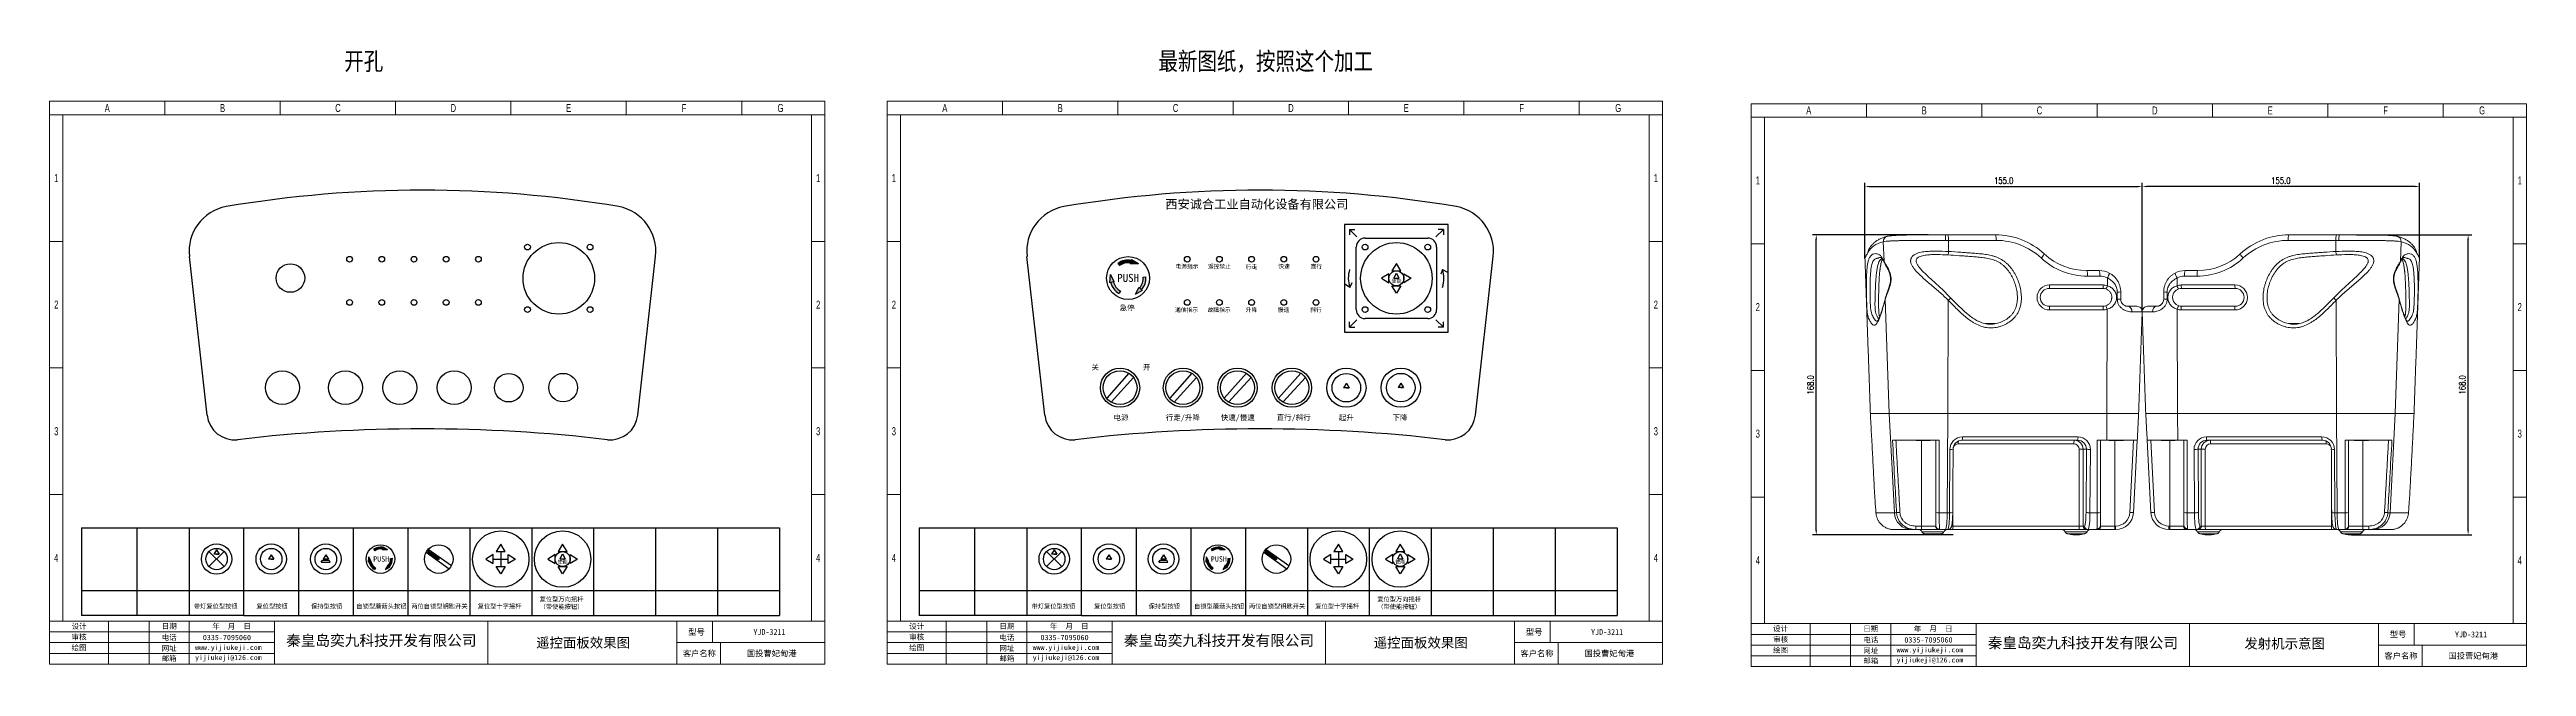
# Model space of a CAD drawing. Header units: millimetres. Extents: x 2695 to 20402, y -1172 to 52.
# Drawn here: x 9500 to 10885, y -791 to -446 of the extents above; entities that cross this region are included whole.
import ezdxf

# ---------------------------------------------------------------- set-up
doc = ezdxf.new("R2010")
doc.units = ezdxf.units.MM
doc.header["$PDMODE"] = 3
doc.header["$PDSIZE"] = -1
for name, color, linetype in [('2细线层', 4, 'Continuous'), ('5剖面线层', 2, 'Continuous'), ('细实线', 1, 'Continuous')]:
    doc.layers.add(name, color=color, linetype=linetype)
doc.styles.add('PC_TEXTSTYLE', font='isocp.shx', dxfattribs={"width": 0.8, "bigfont": 'hzfs.shx'})
doc.styles.get("Standard").update_dxf_attribs({"font": 'isocp.shx', "width": 0.707, "bigfont": 'hztxt.shx'})
doc.styles.add('TH_GBDIM', font='romans.shx', dxfattribs={"width": 0.8, "bigfont": 'gbcbig.shx'})
doc.styles.add('工程字', font='gbenor.shx', dxfattribs={"bigfont": 'gbcbig.shx'})
doc.dimstyles.new('TH_GBDIM', dxfattribs={"dimtxt": 3.5, "dimasz": 2.5, "dimexe": 2, "dimexo": 0, "dimgap": 1.5, "dimtad": 1, "dimdec": 1, "dimzin": 0, "dimdsep": 46, "dimtxsty": 'TH_GBDIM', "dimcen": 2.5, "dimclrd": 130, "dimclre": 130, "dimclrt": 3, "dimadec": 0, "dimazin": 0, "dimtfac": 0.714286, "dimtdec": 1, "dimtmove": 0, "dimatfit": 3, "dimfxl": 1, "dimtzin": 0, "dimlwd": -1, "dimlwe": -1, "dimarcsym": 0})

msp = doc.modelspace()

# ---------------------------------------------------------------- texts
at = {"color": 2, "attachment_point": 1}
for s, insert, char_height, width, style in [('{\\fSimSun|b0|i0|c134|p2;开孔}', (9664.55, -447.24), 10, 155.8161, 'PC_TEXTSTYLE'), ('{\\fSimSun|b0|i0|c134|p2;最新图纸，按照这个加工}', (10119.77, -447.24), 10, 155.8161, 'PC_TEXTSTYLE'), ('{\\fSimHei|b0|i0|c134|p2;电源指示}', (10129.32, -565.95), 2.3, 16.623, '工程字'), ('{\\fSimHei|b0|i0|c134|p2;遥控禁止}', (10147.42, -565.95), 2.3, 15.7579, '工程字'), ('{\\fSimHei|b0|i0|c134|p2;行走}', (10168.6, -566.16), 2.3, 11.6758, '工程字'), ('{\\fSimHei|b0|i0|c134|p2;快速}', (10186.81, -565.92), 2.3, 13.6636, '工程字'), ('{\\fSimHei|b0|i0|c134|p2;直行}', (10204.84, -565.96), 2.3, 13.4311, '工程字'), ('{\\fSimHei|b0|i0|c134|p2;急停}', (10098.05, -588.78), 3, 24.8982, '工程字'), ('{\\fSimHei|b0|i0|c134|p2;通信指示}', (10129.07, -590.27), 2.3, 20.0642, '工程字'), ('{\\fSimHei|b0|i0|c134|p2;故障指示}', (10147.31, -590.27), 2.3, 20.4515, '工程字'), ('{\\fSimHei|b0|i0|c134|p2;升降}', (10168.56, -590.27), 2.3, 8.9936, '工程字'), ('{\\fSimHei|b0|i0|c134|p2;慢速}', (10186.58, -590.27), 2.3, 8.4094, '工程字'), ('{\\fSimHei|b0|i0|c134|p2;斜行}', (10204.67, -590.27), 2.3, 8.4094, '工程字'), ('{\\fSimHei|b0|i0|c134|p2;关}', (10082.35, -622.05), 3, 16.623, '工程字'), ('{\\fSimHei|b0|i0|c134|p2;开}', (10111.1, -622.05), 3, 16.623, '工程字'), ('{\\fSimHei|b0|i0|c134|p2;行走/升降}', (10123.95, -650.22), 3, 24.8982, '工程字'), ('{\\fSimHei|b0|i0|c134|p2;快速/慢速}', (10154.62, -650.22), 3, 24.8982, '工程字'), ('{\\fSimHei|b0|i0|c134|p2;起升}', (10220.64, -650.22), 3, 24.8982, '工程字'), ('{\\fSimHei|b0|i0|c134|p2;下降}', (10250.66, -650.22), 3, 40.7873, '工程字')]:
    msp.add_mtext(s, dxfattribs=dict(at, insert=insert, char_height=char_height, width=width, style=style))
at = {"color": 1, "lineweight": -3, "insert": (10123.68, -529.76), "char_height": 5, "width": 125.7059, "attachment_point": 1, "style": '工程字'}
msp.add_mtext('{\\fKaiTi|b0|i0|c134|p49;西安诚合工业自动化设备有限公司}', dxfattribs=at)
at = {"color": 1, "attachment_point": 1, "style": '工程字'}
for s, insert, char_height, width in [('{\\fSimHei|b0|i0|c134|p2;PUSH}', (10096.74, -571.3), 4.5, 17.7279), ('{\\fSimHei|b0|i0|c134|p2;使能}', (10250.07, -574.29), 2, 23.0369), ('{\\fSimHei|b0|i0|c134|p2;PUSH}', (9680.77, -729.37), 3, 11.8186), ('{\\fSimHei|b0|i0|c134|p2;使能}', (9783.89, -731.42), 2, 23.0369), ('{\\fSimHei|b0|i0|c134|p2;PUSH}', (10149.11, -729.37), 3, 11.8186), ('{\\fSimHei|b0|i0|c134|p2;使能}', (10252.23, -731.42), 2, 23.0369)]:
    msp.add_mtext(s, dxfattribs=dict(at, insert=insert, char_height=char_height, width=width))
at = {"color": 2, "lineweight": -3, "char_height": 3, "width": 23.571, "attachment_point": 1, "style": '工程字'}
for s, insert in [('{\\fSimHei|b0|i0|c134|p2;电源}', (10094.68, -650.15)), ('{\\fSimHei|b0|i0|c134|p2;直行/斜行}', (10185.9, -650.15))]:
    msp.add_mtext(s, dxfattribs=dict(at, insert=insert))
at = {"color": 0, "char_height": 2.5, "attachment_point": 1, "style": '工程字'}
for s, insert, width in [('{\\fSimHei|b0|i0|c134|p2;带灯复位型按钮}', (9580.49, -756.04), 29.891), ('{\\fSimHei|b0|i0|c134|p2;复位型按钮}', (9615.47, -756.04), 23.571), ('{\\fSimHei|b0|i0|c134|p2;保持型按钮}', (9646.01, -756.04), 23.571), ('{\\fSimHei|b0|i0|c134|p2;自锁型蘑菇头按钮}', (9671.37, -756.04), 33.5773), ('{\\fSimHei|b0|i0|c134|p2;两位自锁型钥匙开关}', (9702.03, -756.04), 33.5773), ('{\\fSimHei|b0|i0|c134|p2;复位型十字摇杆}', (9739.16, -756.04), 33.5773), ('{\\fSimHei|b0|i0|c134|p2;复位型万向摇杆\\P（带使能按钮）}', (9773.79, -752.15), 33.5773), ('{\\fSimHei|b0|i0|c134|p2;带灯复位型按钮}', (10048.83, -756.04), 29.891), ('{\\fSimHei|b0|i0|c134|p2;复位型按钮}', (10083.8, -756.04), 23.571), ('{\\fSimHei|b0|i0|c134|p2;保持型按钮}', (10114.35, -756.04), 23.571), ('{\\fSimHei|b0|i0|c134|p2;自锁型蘑菇头按钮}', (10139.71, -756.04), 33.5773), ('{\\fSimHei|b0|i0|c134|p2;两位自锁型钥匙开关}', (10170.37, -756.04), 33.5773), ('{\\fSimHei|b0|i0|c134|p2;复位型十字摇杆}', (10207.5, -756.04), 33.5773), ('{\\fSimHei|b0|i0|c134|p2;复位型万向摇杆\\P（带使能按钮）}', (10242.13, -752.15), 33.5773)]:
    msp.add_mtext(s, dxfattribs=dict(at, insert=insert, width=width))
at = {"color": 0, "lineweight": 9, "ltscale": 0.05, "char_height": 3.3, "width": 36.7325, "attachment_point": 1, "style": '工程字'}
for s, insert in [('{\\fSimSun|b0|i0|c134|p2;型号}', (9856.92, -770.09)), ('{\\fSimSun|b0|i0|c134|p2;YJD-3211}', (9893.35, -770.09)), ('{\\fSimSun|b0|i0|c134|p2;型号}', (10325.26, -770.09)), ('{\\fSimSun|b0|i0|c134|p2;YJD-3211}', (10361.69, -770.09)), ('{\\fSimSun|b0|i0|c134|p2;型号}', (10808.3, -771.45)), ('{\\fSimSun|b0|i0|c134|p2;YJD-3211}', (10844.73, -771.45)), ('{\\fSimSun|b0|i0|c134|p2;客户名称}', (9853.92, -782.09)), ('{\\fSimSun|b0|i0|c134|p2;国投曹妃甸港}', (9889.73, -782.09)), ('{\\fSimSun|b0|i0|c134|p2;客户名称}', (10322.26, -782.09)), ('{\\fSimSun|b0|i0|c134|p2;国投曹妃甸港}', (10358.07, -782.09)), ('{\\fSimSun|b0|i0|c134|p2;客户名称}', (10805.3, -783.45)), ('{\\fSimSun|b0|i0|c134|p2;国投曹妃甸港}', (10841.11, -783.45))]:
    msp.add_mtext(s, dxfattribs=dict(at, insert=insert))
at = {"layer": '细实线', "color": 0, "lineweight": 5, "char_height": 4.5, "attachment_point": 5}
for s, insert, width in [('{\\fￋￎￌﾣﾤ|b0|i0|c134|p2;A}', (9532.04, -478.46), 64.5), ('{\\fￋￎￌﾣﾤ|b0|i0|c134|p2;A}', (9532.04, -478.46), 64.5), ('{\\fￋￎￌﾣﾤ|b0|i0|c134|p2;B}', (9596.54, -478.46), 64.5), ('{\\fￋￎￌﾣﾤ|b0|i0|c134|p2;B}', (9596.54, -478.46), 64.5), ('{\\fￋￎￌﾣﾤ|b0|i0|c134|p2;C}', (9661.04, -478.46), 64.5), ('{\\fￋￎￌﾣﾤ|b0|i0|c134|p2;C}', (9661.04, -478.46), 64.5), ('{\\fￋￎￌﾣﾤ|b0|i0|c134|p2;D}', (9725.54, -478.46), 64.5), ('{\\fￋￎￌﾣﾤ|b0|i0|c134|p2;D}', (9725.54, -478.46), 64.5), ('{\\fￋￎￌﾣﾤ|b0|i0|c134|p2;E}', (9790.04, -478.46), 64.5), ('{\\fￋￎￌﾣﾤ|b0|i0|c134|p2;E}', (9790.04, -478.46), 64.5), ('{\\fￋￎￌﾣﾤ|b0|i0|c134|p2;F}', (9854.54, -478.46), 64.5), ('{\\fￋￎￌﾣﾤ|b0|i0|c134|p2;F}', (9854.54, -478.46), 64.5), ('{\\fￋￎￌﾣﾤ|b0|i0|c134|p2;G}', (9908.52, -478.46), 58.5), ('{\\fￋￎￌﾣﾤ|b0|i0|c134|p2;G}', (9908.52, -478.46), 58.5), ('{\\fￋￎￌﾣﾤ|b0|i0|c134|p2;A}', (10000.38, -478.46), 64.5), ('{\\fￋￎￌﾣﾤ|b0|i0|c134|p2;A}', (10000.38, -478.46), 64.5), ('{\\fￋￎￌﾣﾤ|b0|i0|c134|p2;B}', (10064.88, -478.46), 64.5), ('{\\fￋￎￌﾣﾤ|b0|i0|c134|p2;B}', (10064.88, -478.46), 64.5), ('{\\fￋￎￌﾣﾤ|b0|i0|c134|p2;C}', (10129.38, -478.46), 64.5), ('{\\fￋￎￌﾣﾤ|b0|i0|c134|p2;C}', (10129.38, -478.46), 64.5), ('{\\fￋￎￌﾣﾤ|b0|i0|c134|p2;D}', (10193.88, -478.46), 64.5), ('{\\fￋￎￌﾣﾤ|b0|i0|c134|p2;D}', (10193.88, -478.46), 64.5), ('{\\fￋￎￌﾣﾤ|b0|i0|c134|p2;E}', (10258.38, -478.46), 64.5), ('{\\fￋￎￌﾣﾤ|b0|i0|c134|p2;E}', (10258.38, -478.46), 64.5), ('{\\fￋￎￌﾣﾤ|b0|i0|c134|p2;F}', (10322.88, -478.46), 64.5), ('{\\fￋￎￌﾣﾤ|b0|i0|c134|p2;F}', (10322.88, -478.46), 64.5), ('{\\fￋￎￌﾣﾤ|b0|i0|c134|p2;G}', (10376.86, -478.46), 58.5), ('{\\fￋￎￌﾣﾤ|b0|i0|c134|p2;G}', (10376.86, -478.46), 58.5), ('{\\fￋￎￌﾣﾤ|b0|i0|c134|p2;A}', (10483.42, -479.82), 64.5), ('{\\fￋￎￌﾣﾤ|b0|i0|c134|p2;A}', (10483.42, -479.82), 64.5), ('{\\fￋￎￌﾣﾤ|b0|i0|c134|p2;B}', (10547.92, -479.82), 64.5), ('{\\fￋￎￌﾣﾤ|b0|i0|c134|p2;B}', (10547.92, -479.82), 64.5), ('{\\fￋￎￌﾣﾤ|b0|i0|c134|p2;C}', (10612.42, -479.82), 64.5), ('{\\fￋￎￌﾣﾤ|b0|i0|c134|p2;C}', (10612.42, -479.82), 64.5), ('{\\fￋￎￌﾣﾤ|b0|i0|c134|p2;D}', (10676.92, -479.82), 64.5), ('{\\fￋￎￌﾣﾤ|b0|i0|c134|p2;D}', (10676.92, -479.82), 64.5), ('{\\fￋￎￌﾣﾤ|b0|i0|c134|p2;E}', (10741.42, -479.82), 64.5), ('{\\fￋￎￌﾣﾤ|b0|i0|c134|p2;E}', (10741.42, -479.82), 64.5), ('{\\fￋￎￌﾣﾤ|b0|i0|c134|p2;F}', (10805.92, -479.82), 64.5), ('{\\fￋￎￌﾣﾤ|b0|i0|c134|p2;F}', (10805.92, -479.82), 64.5), ('{\\fￋￎￌﾣﾤ|b0|i0|c134|p2;G}', (10859.9, -479.82), 58.5), ('{\\fￋￎￌﾣﾤ|b0|i0|c134|p2;G}', (10859.9, -479.82), 58.5), ('{\\fￋￎￌﾣﾤ|b0|i0|c134|p2;1}', (9503.54, -517.65), 7.5), ('{\\fￋￎￌﾣﾤ|b0|i0|c134|p2;1}', (9503.54, -517.65), 7.5), ('{\\fￋￎￌﾣﾤ|b0|i0|c134|p2;1}', (9971.88, -517.65), 7.5), ('{\\fￋￎￌﾣﾤ|b0|i0|c134|p2;1}', (9971.88, -517.65), 7.5), ('{\\fￋￎￌﾣﾤ|b0|i0|c134|p2;1}', (10454.92, -519), 7.5), ('{\\fￋￎￌﾣﾤ|b0|i0|c134|p2;1}', (10454.92, -519), 7.5), ('{\\fￋￎￌﾣﾤ|b0|i0|c134|p2;2}', (9503.54, -588.52), 7.5), ('{\\fￋￎￌﾣﾤ|b0|i0|c134|p2;2}', (9503.54, -588.52), 7.5), ('{\\fￋￎￌﾣﾤ|b0|i0|c134|p2;2}', (9971.88, -588.52), 7.5), ('{\\fￋￎￌﾣﾤ|b0|i0|c134|p2;2}', (9971.88, -588.52), 7.5), ('{\\fￋￎￌﾣﾤ|b0|i0|c134|p2;2}', (10454.92, -589.88), 7.5), ('{\\fￋￎￌﾣﾤ|b0|i0|c134|p2;2}', (10454.92, -589.88), 7.5), ('{\\fￋￎￌﾣﾤ|b0|i0|c134|p2;3}', (9503.54, -659.4), 7.5), ('{\\fￋￎￌﾣﾤ|b0|i0|c134|p2;3}', (9503.54, -659.4), 7.5), ('{\\fￋￎￌﾣﾤ|b0|i0|c134|p2;3}', (9971.88, -659.4), 7.5), ('{\\fￋￎￌﾣﾤ|b0|i0|c134|p2;3}', (9971.88, -659.4), 7.5), ('{\\fￋￎￌﾣﾤ|b0|i0|c134|p2;3}', (10454.92, -660.75), 7.5), ('{\\fￋￎￌﾣﾤ|b0|i0|c134|p2;3}', (10454.92, -660.75), 7.5), ('{\\fￋￎￌﾣﾤ|b0|i0|c134|p2;4}', (9503.54, -730.27), 7.5), ('{\\fￋￎￌﾣﾤ|b0|i0|c134|p2;4}', (9503.54, -730.27), 7.5), ('{\\fￋￎￌﾣﾤ|b0|i0|c134|p2;4}', (9971.88, -730.27), 7.5), ('{\\fￋￎￌﾣﾤ|b0|i0|c134|p2;4}', (9971.88, -730.27), 7.5), ('{\\fￋￎￌﾣﾤ|b0|i0|c134|p2;4}', (10454.92, -731.63), 7.5), ('{\\fￋￎￌﾣﾤ|b0|i0|c134|p2;4}', (10454.92, -731.63), 7.5)]:
    msp.add_mtext(s, dxfattribs=dict(at, insert=insert, width=width))
at = {"layer": '细实线', "color": 0, "lineweight": 5, "ltscale": 0.2, "char_height": 4.5, "width": 7.5, "attachment_point": 5}
for s, insert in [('{\\fￋￎￌﾣﾤ|b0|i0|c134|p2;1}', (9929.57, -517.65)), ('{\\fￋￎￌﾣﾤ|b0|i0|c134|p2;1}', (9929.57, -517.65)), ('{\\fￋￎￌﾣﾤ|b0|i0|c134|p2;1}', (10397.91, -517.65)), ('{\\fￋￎￌﾣﾤ|b0|i0|c134|p2;1}', (10397.91, -517.65)), ('{\\fￋￎￌﾣﾤ|b0|i0|c134|p2;1}', (10880.95, -519)), ('{\\fￋￎￌﾣﾤ|b0|i0|c134|p2;1}', (10880.95, -519)), ('{\\fￋￎￌﾣﾤ|b0|i0|c134|p2;2}', (9929.57, -588.52)), ('{\\fￋￎￌﾣﾤ|b0|i0|c134|p2;2}', (9929.57, -588.52)), ('{\\fￋￎￌﾣﾤ|b0|i0|c134|p2;2}', (10397.91, -588.52)), ('{\\fￋￎￌﾣﾤ|b0|i0|c134|p2;2}', (10397.91, -588.52)), ('{\\fￋￎￌﾣﾤ|b0|i0|c134|p2;2}', (10880.95, -589.88)), ('{\\fￋￎￌﾣﾤ|b0|i0|c134|p2;2}', (10880.95, -589.88)), ('{\\fￋￎￌﾣﾤ|b0|i0|c134|p2;3}', (9929.57, -659.4)), ('{\\fￋￎￌﾣﾤ|b0|i0|c134|p2;3}', (9929.57, -659.4)), ('{\\fￋￎￌﾣﾤ|b0|i0|c134|p2;3}', (10397.91, -659.4)), ('{\\fￋￎￌﾣﾤ|b0|i0|c134|p2;3}', (10397.91, -659.4)), ('{\\fￋￎￌﾣﾤ|b0|i0|c134|p2;3}', (10880.95, -660.75)), ('{\\fￋￎￌﾣﾤ|b0|i0|c134|p2;3}', (10880.95, -660.75)), ('{\\fￋￎￌﾣﾤ|b0|i0|c134|p2;4}', (9929.57, -730.27)), ('{\\fￋￎￌﾣﾤ|b0|i0|c134|p2;4}', (9929.57, -730.27)), ('{\\fￋￎￌﾣﾤ|b0|i0|c134|p2;4}', (10397.91, -730.27)), ('{\\fￋￎￌﾣﾤ|b0|i0|c134|p2;4}', (10397.91, -730.27)), ('{\\fￋￎￌﾣﾤ|b0|i0|c134|p2;4}', (10880.95, -731.63)), ('{\\fￋￎￌﾣﾤ|b0|i0|c134|p2;4}', (10880.95, -731.63))]:
    msp.add_mtext(s, dxfattribs=dict(at, insert=insert))
at = {"layer": '细实线', "color": 0, "lineweight": 5, "attachment_point": 5, "style": '工程字'}
for s, insert, char_height, width in [('{\\fFangSong_GB2312|b0|i0|c134|p49;设计}', (9516.29, -768.71), 3, 33), ('{\\fFangSong_GB2312|b0|i0|c134|p49;审核}', (9516.29, -774.71), 3, 33), ('{\\fFangSong_GB2312|b0|i0|c134|p49;电话}', (9566.7, -774.95), 3, 22.5), ('{\\fFangSong_GB2312|b0|i0|c134|p49;日期}', (9566.7, -768.71), 3, 22.5), ('{\\fFangSong_GB2312|b0|i0|c134|p49;秦皇岛奕九科技开发有限公司}', (9685.31, -776.81), 6, 127.7667), ('{\\fSimSun|b0|i0|c134|p2;\\P遥控面板效果图}', (9798.11, -773.48), 5.5, 127.7667), ('{\\fFangSong_GB2312|b0|i0|c134|p49;设计}', (9984.63, -768.71), 3, 33), ('{\\fFangSong_GB2312|b0|i0|c134|p49;审核}', (9984.63, -774.71), 3, 33), ('{\\fFangSong_GB2312|b0|i0|c134|p49;电话}', (10035.04, -774.95), 3, 22.5), ('{\\fFangSong_GB2312|b0|i0|c134|p49;日期}', (10035.04, -768.71), 3, 22.5), ('{\\fFangSong_GB2312|b0|i0|c134|p49;秦皇岛奕九科技开发有限公司}', (10153.65, -776.81), 6, 127.7667), ('{\\fSimSun|b0|i0|c134|p2;\\P遥控面板效果图}', (10266.45, -773.48), 5.5, 127.7667), ('{\\fFangSong_GB2312|b0|i0|c134|p49;设计}', (10467.67, -770.07), 3, 33), ('{\\fFangSong_GB2312|b0|i0|c134|p49;审核}', (10467.67, -776.07), 3, 33), ('{\\fFangSong_GB2312|b0|i0|c134|p49;电话}', (10518.08, -776.31), 3, 22.5), ('{\\fFangSong_GB2312|b0|i0|c134|p49;日期}', (10518.08, -770.07), 3, 22.5), ('{\\fFangSong_GB2312|b0|i0|c134|p49;秦皇岛奕九科技开发有限公司}', (10636.69, -778.17), 6, 127.7667), ('{\\fSimSun|b0|i0|c134|p2;发射机示意图}', (10749.49, -778.52), 5.5, 127.7667), ('{\\fFangSong_GB2312|b0|i0|c134|p49;绘图}', (9516.29, -780.71), 3, 33), ('{\\fFangSong_GB2312|b0|i0|c134|p49;邮箱}', (9566.7, -786.7), 3, 22.5), ('{\\fFangSong_GB2312|b0|i0|c134|p49;网址}', (9566.7, -781.02), 3, 22.5), ('{\\fFangSong_GB2312|b0|i0|c134|p49;绘图}', (9984.63, -780.71), 3, 33), ('{\\fFangSong_GB2312|b0|i0|c134|p49;邮箱}', (10035.04, -786.7), 3, 22.5), ('{\\fFangSong_GB2312|b0|i0|c134|p49;网址}', (10035.04, -781.02), 3, 22.5), ('{\\fFangSong_GB2312|b0|i0|c134|p49;绘图}', (10467.67, -782.07), 3, 33), ('{\\fFangSong_GB2312|b0|i0|c134|p49;邮箱}', (10518.08, -788.05), 3, 22.5), ('{\\fFangSong_GB2312|b0|i0|c134|p49;网址}', (10518.08, -782.38), 3, 22.5)]:
    msp.add_mtext(s, dxfattribs=dict(at, insert=insert, char_height=char_height, width=width))
for s, insert, char_height in [('{\\fFangSong_GB2312|b0|i0|c134|p49;0335-7095060}', (9598.97, -774.84), 3), ('{\\fFangSong_GB2312|b0|i0|c134|p49; 年  月  日}', (9600.46, -768.71), 3), ('{\\fFangSong_GB2312|b0|i0|c134|p49;0335-7095060}', (10067.31, -774.84), 3), ('{\\fFangSong_GB2312|b0|i0|c134|p49; 年  月  日}', (10068.8, -768.71), 3), ('{\\fFangSong_GB2312|b0|i0|c134|p49;0335-7095060}', (10550.35, -776.19), 3), ('{\\fFangSong_GB2312|b0|i0|c134|p49; 年  月  日}', (10551.84, -770.07), 3), ('\\pi-5.6,l5.6,t5.6;{\\fFangSong_GB2312|b0|i0|c134|p49;www.yijiukeji.com}', (9599.78, -780.78), 2.8), ('\\pi-5.6,l5.6,t5.6;{\\fFangSong_GB2312|b0|i0|c134|p49;yijiukeji\\fSimHei|b0|i0|c134|p2;@\\fFangSong_GB2312|b0|i0|c134|p49;126.com}', (9599.78, -786.46), 2.8), ('\\pi-5.6,l5.6,t5.6;{\\fFangSong_GB2312|b0|i0|c134|p49;www.yijiukeji.com}', (10068.12, -780.78), 2.8), ('\\pi-5.6,l5.6,t5.6;{\\fFangSong_GB2312|b0|i0|c134|p49;yijiukeji\\fSimHei|b0|i0|c134|p2;@\\fFangSong_GB2312|b0|i0|c134|p49;126.com}', (10068.12, -786.46), 2.8), ('\\pi-5.6,l5.6,t5.6;{\\fFangSong_GB2312|b0|i0|c134|p49;www.yijiukeji.com}', (10551.16, -782.14), 2.8), ('\\pi-5.6,l5.6,t5.6;{\\fFangSong_GB2312|b0|i0|c134|p49;yijiukeji\\fSimHei|b0|i0|c134|p2;@\\fFangSong_GB2312|b0|i0|c134|p49;126.com}', (10551.16, -787.82), 2.8)]:
    msp.add_mtext(s, dxfattribs=dict(at, insert=insert, char_height=char_height))

# ---------------------------------------------------------------- blocks, each defined once
blk = doc.blocks.new('*D70')
at = {"color": 130}
for p, q in [((10550.1, -549.4), (10485.6, -549.4)), ((10487.6, -714.9), (10487.6, -551.9)), ((10564.2, -717.4), (10485.6, -717.4))]:
    blk.add_line(p, q, dxfattribs=at)
for points in [[(10487.2, -551.9), (10488, -551.9), (10487.6, -549.4)], [(10487.2, -714.9), (10488, -714.9), (10487.6, -717.4)]]:
    blk.add_solid(points, dxfattribs=at)
at = {"layer": 'Defpoints', "color": 0}
for p in [(10487.6, -549.4), (10550.1, -549.4), (10564.2, -717.4)]:
    blk.add_point(p, dxfattribs=at)
at = {"color": 3, "insert": (10484.4, -633.4), "char_height": 3.5, "attachment_point": 5, "rotation": 90, "style": 'TH_GBDIM'}
blk.add_mtext('168.0', dxfattribs=at)
blk = doc.blocks.new('*D71')
at = {"color": 130}
for p, q in [((10514.8, -562.7), (10514.8, -520.4)), ((10517.3, -522.4), (10667.4, -522.4)), ((10669.9, -592.4), (10669.9, -520.4))]:
    blk.add_line(p, q, dxfattribs=at)
for points in [[(10517.3, -522), (10517.3, -522.8), (10514.8, -522.4)], [(10667.4, -522), (10667.4, -522.8), (10669.9, -522.4)]]:
    blk.add_solid(points, dxfattribs=at)
at = {"layer": 'Defpoints', "color": 0}
for p in [(10669.9, -522.4), (10514.8, -562.7), (10669.9, -592.4)]:
    blk.add_point(p, dxfattribs=at)
at = {"color": 3, "insert": (10592.4, -519.1), "char_height": 3.5, "attachment_point": 5, "style": 'TH_GBDIM'}
blk.add_mtext('155.0', dxfattribs=at)
blk = doc.blocks.new('*D72')
at = {"color": 130}
for p, q in [((10789.6, -549.4), (10854.1, -549.4)), ((10852.1, -714.9), (10852.1, -551.9)), ((10786.9, -717.4), (10854.1, -717.4))]:
    blk.add_line(p, q, dxfattribs=at)
for points in [[(10851.7, -551.9), (10852.5, -551.9), (10852.1, -549.4)], [(10851.7, -714.9), (10852.5, -714.9), (10852.1, -717.4)]]:
    blk.add_solid(points, dxfattribs=at)
at = {"layer": 'Defpoints', "color": 0}
for p in [(10789.6, -549.4), (10852.1, -549.4), (10786.9, -717.4)]:
    blk.add_point(p, dxfattribs=at)
at = {"color": 3, "insert": (10848.8, -633.4), "char_height": 3.5, "attachment_point": 5, "rotation": 90, "style": 'TH_GBDIM'}
blk.add_mtext('168.0', dxfattribs=at)
blk = doc.blocks.new('*D73')
at = {"color": 130}
for p, q in [((10669.9, -592.4), (10669.9, -520.4)), ((10822.4, -522.4), (10672.4, -522.4)), ((10824.9, -562.7), (10824.9, -520.4))]:
    blk.add_line(p, q, dxfattribs=at)
for points in [[(10672.4, -522), (10672.4, -522.8), (10669.9, -522.4)], [(10822.4, -522), (10822.4, -522.8), (10824.9, -522.4)]]:
    blk.add_solid(points, dxfattribs=at)
at = {"layer": 'Defpoints', "color": 0}
for p in [(10669.9, -522.4), (10824.9, -562.7), (10669.9, -592.4)]:
    blk.add_point(p, dxfattribs=at)
at = {"color": 3, "insert": (10747.4, -519.1), "char_height": 3.5, "attachment_point": 5, "style": 'TH_GBDIM'}
blk.add_mtext('155.0', dxfattribs=at)

# ---------------------------------------------------------------- dimensions: what is measured, and where the dimension line sits
dim = msp.add_linear_dim(base=(10669.86, -522.39), p1=(10514.84, -562.66), p2=(10669.86, -592.44), dimstyle='TH_GBDIM')
dim.commit()
dim.dimension.update_dxf_attribs({"geometry": '*D71', "text_midpoint": (10592.35, -519.14)})
for base, p1, p2, angle, picture, middle in [((10669.86, -522.39), (10824.88, -562.66), (10669.86, -592.44), 180, '*D73', (10747.37, -519.14)), ((10487.62, -549.45), (10564.16, -717.44), (10550.07, -549.45), 270, '*D70', (10484.37, -633.44)), ((10852.1, -549.45), (10786.86, -717.44), (10789.65, -549.45), 270, '*D72', (10848.85, -633.44))]:
    dim = msp.add_linear_dim(base=base, p1=p1, p2=p2, angle=angle, dimstyle='TH_GBDIM')
    dim.commit()
    dim.dimension.update_dxf_attribs({"geometry": picture, "text_midpoint": middle})

# ---------------------------------------------------------------- hatches: boundary and pattern name
at = {"layer": '5剖面线层'}
for points in [[(10104.6, -563.75, 0.1987521), (10097.1, -565.38), (10097.99, -566.66, -0.1991021), (10104.33, -565.29)], [(10104.67, -563.31), (10104.6, -563.75, -0.0001542), (10104.6, -563.76, 0.0001542), (10104.6, -563.75), (10104.25, -565.73), (10108.67, -565.52)], [(9686.01, -724.34, 0.1987521), (9681.01, -725.43), (9681.6, -726.28, -0.1991021), (9685.83, -725.36)], [(9686.06, -724.04), (9686.01, -724.34, -0.0001542), (9686.01, -724.34, 0.0001542), (9686.01, -724.34), (9685.78, -725.66), (9688.72, -725.52)], [(9711.74, -726.5, 1), (9711.37, -727.02), (9717.23, -731.18), (9717.6, -730.65)], [(10154.35, -724.34, 0.1987521), (10149.35, -725.43), (10149.94, -726.28, -0.1991021), (10154.17, -725.36)], [(10154.4, -724.04), (10154.35, -724.34, -0.0001542), (10154.35, -724.34, 0.0001542), (10154.35, -724.34), (10154.12, -725.66), (10157.06, -725.52)], [(10180.08, -726.5, 1), (10179.71, -727.02), (10185.57, -731.18), (10185.94, -730.65)]]:
    msp.add_hatch(color=1, dxfattribs=at).paths.add_polyline_path(points)
h = msp.add_hatch(color=1, dxfattribs=at)
h.paths.add_polyline_path([(10112.82, -572.94), (10111.27, -573.05, -0.1989124), (10109.2, -579.19), (10110.37, -580.21, 0.1989124)])
h.paths.add_polyline_path([(10110.37, -580.21), (10109.2, -579.19), (10108.85, -578.89), (10106.74, -582.77), (10110.71, -580.51)])
h.paths.add_polyline_path([(10094.62, -575.76), (10093.12, -576.16, 0.1989124), (10097.76, -582.27), (10098.54, -580.93, -0.1991616)])
h.paths.add_polyline_path([(10093.01, -571.73), (10092.68, -576.28), (10095.06, -575.64)])
h = msp.add_hatch(color=1, dxfattribs=at)
h.paths.add_polyline_path([(9691.49, -730.47), (9690.46, -730.54, -0.1989124), (9689.08, -734.63), (9689.86, -735.31, 0.1989124)])
h.paths.add_polyline_path([(9689.86, -735.31), (9689.08, -734.63), (9688.85, -734.43), (9687.44, -737.02), (9690.08, -735.51)])
h.paths.add_polyline_path([(9679.36, -732.34), (9678.36, -732.61, 0.1989124), (9681.45, -736.69), (9681.97, -735.79, -0.1991616)])
h.paths.add_polyline_path([(9678.28, -729.66), (9678.07, -732.69), (9679.65, -732.27)])
h = msp.add_hatch(color=1, dxfattribs=at)
h.paths.add_polyline_path([(10159.83, -730.47), (10158.8, -730.54, -0.1989124), (10157.41, -734.63), (10158.19, -735.31, 0.1989124)])
h.paths.add_polyline_path([(10158.19, -735.31), (10157.41, -734.63), (10157.19, -734.43), (10155.78, -737.02), (10158.42, -735.51)])
h.paths.add_polyline_path([(10147.7, -732.34), (10146.7, -732.61, 0.1989124), (10149.79, -736.69), (10150.31, -735.79, -0.1991616)])
h.paths.add_polyline_path([(10146.62, -729.66), (10146.41, -732.69), (10147.99, -732.27)])

# ---------------------------------------------------------------- linework, layer by layer
at = {"color": 2}
for p, q in [((10223.86, -543.68), (10223.86, -603.89)), ((10281.86, -543.68), (10223.86, -543.68)), ((10281.86, -603.89), (10281.86, -543.68)), ((10223.86, -603.89), (10281.86, -603.89))]:
    msp.add_line(p, q, dxfattribs=at)
at = {"color": 2, "lineweight": 30}
for p, q in [((10226.58, -546.41), (10230.77, -550.59)), ((10226.58, -546.41), (10226.58, -549.41)), ((10226.58, -546.41), (10229.58, -546.41)), ((10279.14, -546.41), (10274.96, -550.59)), ((10279.14, -546.41), (10276.14, -546.41)), ((10279.14, -546.41), (10279.14, -549.41)), ((10226.8, -578.83), (10224.41, -577.26)), ((10226.8, -578.83), (10228.16, -576.09)), ((10278.7, -568.83), (10277.61, -571.47)), ((10278.7, -568.83), (10281.37, -570.33)), ((10226.58, -601.17), (10230.77, -596.99)), ((10226.58, -601.17), (10226.58, -598.17)), ((10226.58, -601.17), (10229.58, -601.17)), ((10279.14, -601.17), (10274.96, -596.99)), ((10279.14, -601.17), (10276.14, -601.17)), ((10279.14, -601.17), (10279.14, -598.17))]:
    msp.add_line(p, q, dxfattribs=at)
at = {"color": 3}
for p, q in [((10235.36, -551.29), (10270.36, -551.29)), ((10230.36, -591.29), (10230.36, -556.29)), ((10275.36, -556.29), (10275.36, -591.29)), ((10270.36, -596.29), (10235.36, -596.29))]:
    msp.add_line(p, q, dxfattribs=at)
at = {"color": 7, "linetype": 'Continuous', "lineweight": 15}
for p, q in [((10525.11, -553.27), (10525.49, -564.18)), ((10527.43, -550.23), (10527.36, -550.24)), ((10559.71, -549.44), (10561.25, -549.44)), ((10561.58, -552.54), (10559.89, -552.54)), ((10561.25, -549.44), (10587.86, -549.44)), ((10561.58, -552.54), (10561.56, -558.76)), ((10588.19, -552.54), (10561.58, -552.54)), ((10751.53, -552.54), (10778.14, -552.54)), ((10778.47, -549.44), (10751.86, -549.44)), ((10778.14, -552.54), (10778.16, -558.76)), ((10778.14, -552.54), (10779.83, -552.54)), ((10780.01, -549.44), (10778.47, -549.44)), ((10812.29, -550.23), (10812.36, -550.24)), ((10814.61, -553.27), (10814.23, -564.18)), ((10647.85, -579.44), (10617.85, -579.44)), ((10618.07, -577.51), (10648.07, -577.51)), ((10638.85, -569.44), (10645.85, -569.44)), ((10646.18, -572.54), (10639.18, -572.54)), ((10650.39, -573.58), (10650.37, -577.9)), ((10689.33, -573.58), (10689.35, -577.9)), ((10721.65, -577.51), (10691.65, -577.51)), ((10691.87, -579.44), (10721.87, -579.44)), ((10693.54, -572.54), (10700.54, -572.54)), ((10700.87, -569.44), (10693.87, -569.44)), ((10526.22, -585.53), (10528.41, -649.44)), ((10526.24, -585), (10526.24, -584.97)), ((10561.45, -586.1), (10561.21, -649.44)), ((10617.85, -589.44), (10647.85, -589.44)), ((10648.07, -591.51), (10618.07, -591.51)), ((10650.32, -591.14), (10650.09, -649.44)), ((10661.85, -589.44), (10666.86, -589.44)), ((10669.86, -592.54), (10664.06, -592.54)), ((10669.86, -592.54), (10675.66, -592.54)), ((10677.87, -589.44), (10672.86, -589.44)), ((10689.4, -591.14), (10689.63, -649.44)), ((10691.65, -591.51), (10721.65, -591.51)), ((10721.87, -589.44), (10691.87, -589.44)), ((10778.27, -586.1), (10778.52, -649.44)), ((10813.5, -585.53), (10811.31, -649.44)), ((10813.49, -585), (10813.48, -584.97)), ((10587.87, -599.14), (10582.1, -599.14)), ((10751.85, -599.14), (10757.62, -599.14)), ((10528.41, -649.44), (10517.87, -649.44)), ((10517.87, -649.44), (10528.41, -649.44)), ((10531.27, -704.96), (10528.41, -649.44)), ((10561.21, -649.44), (10528.41, -649.44)), ((10528.41, -649.44), (10561.21, -649.44)), ((10560.88, -704.96), (10561.21, -649.44)), ((10650.09, -649.44), (10561.21, -649.44)), ((10561.21, -649.44), (10650.09, -649.44)), ((10650.01, -664.44), (10650.09, -649.44)), ((10667.87, -649.44), (10650.09, -649.44)), ((10650.09, -649.44), (10667.87, -649.44)), ((10671.85, -649.44), (10689.63, -649.44)), ((10689.63, -649.44), (10671.85, -649.44)), ((10689.71, -664.44), (10689.63, -649.44)), ((10689.63, -649.44), (10778.52, -649.44)), ((10778.52, -649.44), (10689.63, -649.44)), ((10778.52, -649.44), (10811.31, -649.44)), ((10778.84, -704.96), (10778.52, -649.44)), ((10811.31, -649.44), (10778.52, -649.44)), ((10808.45, -704.96), (10811.31, -649.44)), ((10811.31, -649.44), (10821.85, -649.44)), ((10821.85, -649.44), (10811.31, -649.44)), ((10530.24, -664.44), (10556.4, -664.44)), ((10551, -664.54), (10543.75, -664.54)), ((10546.51, -664.54), (10546.51, -712.44)), ((10633.72, -664.44), (10569.12, -664.44)), ((10569.34, -662.54), (10633.94, -662.54)), ((10644.73, -664.44), (10650.01, -664.44)), ((10644.73, -704.96), (10644.73, -664.44)), ((10646.51, -664.44), (10646.51, -704.86)), ((10650.01, -664.44), (10667.09, -664.44)), ((10659, -664.54), (10651.75, -664.54)), ((10654.51, -664.54), (10654.51, -712.44)), ((10662.96, -704.86), (10665.08, -664.44)), ((10667.09, -664.44), (10664.96, -704.96)), ((10672.64, -664.44), (10674.76, -704.96)), ((10689.71, -664.44), (10672.64, -664.44)), ((10676.76, -704.86), (10674.64, -664.44)), ((10680.72, -664.54), (10687.97, -664.54)), ((10685.22, -664.54), (10685.22, -712.44)), ((10694.99, -664.44), (10689.71, -664.44)), ((10693.22, -664.44), (10693.22, -704.86)), ((10694.99, -704.96), (10694.99, -664.44)), ((10770.38, -662.54), (10705.78, -662.54)), ((10706, -664.44), (10770.6, -664.44)), ((10809.48, -664.44), (10783.32, -664.44)), ((10788.72, -664.54), (10795.97, -664.54)), ((10793.22, -664.54), (10793.22, -712.44)), ((10562.14, -704.96), (10562.35, -669.54)), ((10564.11, -669.44), (10564.13, -669.45)), ((10631.63, -666.44), (10567.03, -666.44)), ((10634.61, -712.44), (10634.61, -669.44)), ((10636.82, -669.44), (10634.61, -669.44)), ((10636.82, -669.44), (10638.65, -669.44)), ((10636.82, -669.44), (10636.82, -712.44)), ((10638.44, -704.86), (10638.65, -669.44)), ((10640.86, -669.54), (10640.65, -704.96)), ((10698.86, -669.54), (10699.07, -704.96)), ((10701.28, -704.86), (10701.07, -669.44)), ((10702.9, -669.44), (10701.07, -669.44)), ((10702.9, -669.44), (10702.9, -712.44)), ((10702.9, -669.44), (10705.11, -669.44)), ((10705.11, -712.44), (10705.11, -669.44)), ((10708.09, -666.44), (10772.69, -666.44)), ((10775.61, -669.44), (10775.6, -669.45)), ((10777.58, -704.96), (10777.37, -669.54)), ((10564.05, -682.27), (10564.05, -712.44)), ((10775.67, -682.27), (10775.67, -712.44)), ((10520.97, -704.96), (10531.27, -704.96)), ((10531.27, -704.96), (10532.52, -704.96)), ((10556.4, -704.96), (10560.88, -704.96)), ((10560.88, -704.96), (10562.14, -704.96)), ((10640.65, -704.96), (10644.73, -704.96)), ((10646.51, -704.86), (10646.51, -712.05)), ((10693.22, -704.86), (10693.22, -712.05)), ((10699.07, -704.96), (10694.99, -704.96)), ((10778.84, -704.96), (10777.58, -704.96)), ((10783.32, -704.96), (10778.84, -704.96)), ((10808.45, -704.96), (10807.2, -704.96)), ((10818.76, -704.96), (10808.45, -704.96)), ((10541.08, -714.44), (10530.99, -714.44)), ((10543.23, -714.44), (10541.08, -714.44)), ((10543.23, -712.44), (10546.51, -712.44)), ((10543.23, -714.44), (10543.23, -712.44)), ((10546.51, -714.44), (10543.23, -714.44)), ((10546.51, -712.44), (10554.37, -712.44)), ((10546.51, -714.44), (10546.51, -712.44)), ((10556.34, -714.44), (10546.51, -714.44)), ((10559.77, -714.44), (10556.34, -714.44)), ((10561.03, -714.44), (10559.77, -714.44)), ((10560.99, -714.44), (10563.83, -714.44)), ((10564.05, -712.44), (10563.27, -712.44)), ((10634.39, -714.44), (10563.83, -714.44)), ((10564.05, -712.44), (10634.61, -712.44)), ((10634.39, -714.44), (10638.81, -714.44)), ((10636.82, -712.44), (10634.61, -712.44)), ((10636.82, -712.44), (10637.55, -712.44)), ((10639.54, -714.44), (10638.81, -714.44)), ((10644.83, -714.44), (10639.54, -714.44)), ((10654.51, -714.44), (10644.83, -714.44)), ((10646.76, -712.44), (10654.51, -712.44)), ((10654.51, -714.44), (10654.51, -712.44)), ((10654.51, -712.44), (10654.98, -712.44)), ((10654.98, -714.44), (10654.51, -714.44)), ((10654.98, -714.44), (10654.98, -712.44)), ((10684.75, -714.44), (10684.75, -712.44)), ((10685.22, -712.44), (10684.75, -712.44)), ((10684.75, -714.44), (10685.22, -714.44)), ((10692.96, -712.44), (10685.22, -712.44)), ((10685.22, -714.44), (10685.22, -712.44)), ((10685.22, -714.44), (10694.9, -714.44)), ((10694.9, -714.44), (10700.18, -714.44)), ((10700.18, -714.44), (10700.91, -714.44)), ((10705.33, -714.44), (10700.91, -714.44)), ((10702.9, -712.44), (10702.17, -712.44)), ((10702.9, -712.44), (10705.11, -712.44)), ((10775.67, -712.44), (10705.11, -712.44)), ((10705.33, -714.44), (10775.89, -714.44)), ((10775.67, -712.44), (10776.45, -712.44)), ((10778.73, -714.44), (10775.89, -714.44)), ((10778.69, -714.44), (10779.95, -714.44)), ((10779.95, -714.44), (10783.38, -714.44)), ((10783.38, -714.44), (10793.22, -714.44)), ((10793.22, -712.44), (10785.35, -712.44)), ((10793.22, -714.44), (10793.22, -712.44)), ((10796.49, -712.44), (10793.22, -712.44)), ((10793.22, -714.44), (10796.49, -714.44)), ((10796.49, -714.44), (10796.49, -712.44)), ((10796.49, -714.44), (10798.65, -714.44)), ((10798.65, -714.44), (10808.73, -714.44))]:
    msp.add_line(p, q, dxfattribs=at)
at = {"color": 0}
for p, q in [((9587.9, -650.4), (9577.96, -561.51)), ((9828.71, -650.4), (9838.65, -561.51)), ((10056.24, -650.4), (10046.3, -561.51)), ((10297.05, -650.4), (10306.99, -561.51)), ((9548.54, -713.53), (9548.54, -762.55)), ((9577.92, -713.53), (9577.92, -762.55)), ((10016.88, -713.53), (10016.88, -762.55)), ((10046.26, -713.53), (10046.26, -762.55)), ((9517.71, -748.6), (9608.46, -748.6)), ((9986.05, -748.6), (10076.8, -748.6))]:
    msp.add_line(p, q, dxfattribs=at)
at = {"color": 1}
for p, q in [((10097.1, -565.38), (10097.99, -566.66)), ((10104.25, -565.73), (10104.67, -563.31)), ((10104.25, -565.73), (10108.67, -565.52)), ((10104.67, -563.31), (10108.67, -565.52)), ((10252.87, -565.5), (10250.34, -569.58)), ((10255.38, -569.58), (10252.87, -565.5)), ((10092.68, -576.29), (10093.01, -571.73)), ((10095.06, -575.64), (10092.68, -576.28)), ((10095.06, -575.64), (10093.01, -571.73)), ((10098.54, -580.93), (10097.76, -582.27)), ((10108.85, -578.89), (10106.74, -582.77)), ((10110.71, -580.51), (10106.74, -582.77)), ((10108.85, -578.89), (10109.2, -579.19)), ((10109.2, -579.19), (10110.37, -580.21)), ((10110.37, -580.21), (10110.71, -580.51)), ((10111.27, -573.05), (10112.82, -572.94)), ((10248.66, -571.27), (10244.58, -573.78)), ((10244.58, -573.78), (10248.66, -576.31)), ((10248.66, -576.31), (10248.66, -571.27)), ((10250.34, -569.58), (10255.38, -569.58)), ((10250.34, -578), (10255.38, -578)), ((10252.87, -582.08), (10250.34, -578)), ((10251.47, -573.62), (10252.86, -570.96)), ((10251.47, -573.62), (10254.25, -573.62)), ((10252.86, -570.96), (10254.25, -573.62)), ((10255.38, -578), (10252.87, -582.08)), ((10257.08, -571.27), (10261.16, -573.78)), ((10257.08, -576.31), (10257.08, -571.27)), ((10261.16, -573.78), (10257.08, -576.31)), ((10103.3, -626.9), (10090.89, -640.91)), ((10105.93, -629.31), (10093.33, -643.07)), ((10138.51, -626.9), (10126.1, -640.91)), ((10141.14, -629.31), (10128.54, -643.07)), ((10168.96, -626.9), (10156.55, -640.91)), ((10171.59, -629.31), (10158.99, -643.07)), ((10199.41, -626.9), (10187, -640.91)), ((10202.04, -629.31), (10189.43, -643.07)), ((10224.87, -632.56), (10223.37, -634.99)), ((10226.37, -634.99), (10223.37, -634.99)), ((10224.87, -632.56), (10226.37, -634.99)), ((10224.87, -634.99), (10226.37, -634.99)), ((10255.31, -632.55), (10253.81, -634.98)), ((10256.81, -634.98), (10253.81, -634.98)), ((10255.31, -632.55), (10256.81, -634.98)), ((10255.31, -634.98), (10256.81, -634.98)), ((9588.95, -726.67), (9597.44, -735.16)), ((9588.95, -735.16), (9597.44, -726.67)), ((9593.19, -725.76), (9591.69, -728.18)), ((9594.69, -728.18), (9591.69, -728.18)), ((9593.19, -725.76), (9594.69, -728.18)), ((9593.19, -728.18), (9594.69, -728.18)), ((9623.74, -728.49), (9622.24, -730.92)), ((9625.24, -730.92), (9622.24, -730.92)), ((9623.74, -728.49), (9625.24, -730.92)), ((9623.74, -730.92), (9625.24, -730.92)), ((9651.75, -732.57), (9652.42, -731.5)), ((9651.75, -732.57), (9656.79, -732.57)), ((9652.42, -731.5), (9656.13, -731.5)), ((9654.28, -728.49), (9652.78, -730.92)), ((9655.78, -730.92), (9652.78, -730.92)), ((9654.28, -728.49), (9655.78, -730.92)), ((9654.28, -730.92), (9655.78, -730.92)), ((9656.79, -732.57), (9656.13, -731.5)), ((9678.07, -732.7), (9678.28, -729.66)), ((9679.65, -732.27), (9678.07, -732.69)), ((9679.65, -732.27), (9678.28, -729.66)), ((9681.01, -725.43), (9681.6, -726.28)), ((9685.78, -725.66), (9686.06, -724.04)), ((9685.78, -725.66), (9688.72, -725.52)), ((9686.06, -724.04), (9688.72, -725.52)), ((9690.46, -730.54), (9691.49, -730.47)), ((9710.36, -727.13), (9723.3, -736.33)), ((9711.37, -727.02), (9717.23, -731.18)), ((9724.46, -734.69), (9711.52, -725.5)), ((9711.74, -726.5), (9717.6, -730.65)), ((9717.6, -730.65), (9717.23, -731.18)), ((9717.41, -730.92), (9717.6, -730.65)), ((9747.85, -728.4), (9743.76, -730.91)), ((9743.76, -730.91), (9747.85, -733.44)), ((9747.85, -733.44), (9747.85, -728.4)), ((9747.85, -730.92), (9756.26, -730.92)), ((9752.05, -722.62), (9749.53, -726.71)), ((9749.53, -726.71), (9754.57, -726.71)), ((9754.57, -726.71), (9752.05, -722.62)), ((9752.05, -726.71), (9752.05, -735.13)), ((9756.26, -728.4), (9760.35, -730.91)), ((9756.26, -733.44), (9756.26, -728.4)), ((9760.35, -730.91), (9756.26, -733.44)), ((9782.48, -728.4), (9778.4, -730.91)), ((9778.4, -730.91), (9782.48, -733.44)), ((9782.48, -733.44), (9782.48, -728.4)), ((9786.69, -722.62), (9784.17, -726.71)), ((9784.17, -726.71), (9789.2, -726.71)), ((9785.3, -730.75), (9786.68, -728.08)), ((9785.3, -730.75), (9788.07, -730.75)), ((9786.68, -728.08), (9788.07, -730.75)), ((9789.2, -726.71), (9786.69, -722.62)), ((9790.9, -728.4), (9794.98, -730.91)), ((9790.9, -733.44), (9790.9, -728.4)), ((9794.98, -730.91), (9790.9, -733.44)), ((10057.29, -726.67), (10065.77, -735.16)), ((10057.29, -735.16), (10065.77, -726.67)), ((10061.53, -725.76), (10060.03, -728.18)), ((10063.03, -728.18), (10060.03, -728.18)), ((10061.53, -725.76), (10063.03, -728.18)), ((10061.53, -728.18), (10063.03, -728.18)), ((10092.08, -728.49), (10090.58, -730.92)), ((10093.58, -730.92), (10090.58, -730.92)), ((10092.08, -728.49), (10093.58, -730.92)), ((10092.08, -730.92), (10093.58, -730.92)), ((10120.09, -732.57), (10120.76, -731.5)), ((10120.09, -732.57), (10125.13, -732.57)), ((10120.76, -731.5), (10124.47, -731.5)), ((10122.62, -728.49), (10121.12, -730.92)), ((10124.12, -730.92), (10121.12, -730.92)), ((10122.62, -728.49), (10124.12, -730.92)), ((10122.62, -730.92), (10124.12, -730.92)), ((10125.13, -732.57), (10124.47, -731.5)), ((10146.41, -732.7), (10146.62, -729.66)), ((10147.99, -732.27), (10146.41, -732.69)), ((10147.99, -732.27), (10146.62, -729.66)), ((10149.35, -725.43), (10149.94, -726.28)), ((10154.12, -725.66), (10154.4, -724.04)), ((10154.12, -725.66), (10157.06, -725.52)), ((10154.4, -724.04), (10157.06, -725.52)), ((10158.8, -730.54), (10159.83, -730.47)), ((10178.7, -727.13), (10191.64, -736.33)), ((10179.71, -727.02), (10185.57, -731.18)), ((10192.8, -734.69), (10179.86, -725.5)), ((10180.08, -726.5), (10185.94, -730.65)), ((10185.94, -730.65), (10185.57, -731.18)), ((10185.75, -730.92), (10185.94, -730.65)), ((10216.19, -728.4), (10212.1, -730.91)), ((10212.1, -730.91), (10216.19, -733.44)), ((10216.19, -733.44), (10216.19, -728.4)), ((10216.19, -730.92), (10224.6, -730.92)), ((10220.39, -722.62), (10217.87, -726.71)), ((10217.87, -726.71), (10222.91, -726.71)), ((10222.91, -726.71), (10220.39, -722.62)), ((10220.39, -726.71), (10220.39, -735.13)), ((10224.6, -728.4), (10228.69, -730.91)), ((10224.6, -733.44), (10224.6, -728.4)), ((10228.69, -730.91), (10224.6, -733.44)), ((10250.82, -728.4), (10246.74, -730.91)), ((10246.74, -730.91), (10250.82, -733.44)), ((10250.82, -733.44), (10250.82, -728.4)), ((10255.03, -722.62), (10252.51, -726.71)), ((10252.51, -726.71), (10257.54, -726.71)), ((10253.64, -730.75), (10255.02, -728.08)), ((10253.64, -730.75), (10256.41, -730.75)), ((10255.02, -728.08), (10256.41, -730.75)), ((10257.54, -726.71), (10255.03, -722.62)), ((10259.24, -728.4), (10263.32, -730.91)), ((10259.24, -733.44), (10259.24, -728.4)), ((10263.32, -730.91), (10259.24, -733.44)), ((9681.97, -735.79), (9681.45, -736.69)), ((9688.85, -734.43), (9687.44, -737.02)), ((9690.08, -735.51), (9687.44, -737.02)), ((9688.85, -734.43), (9689.08, -734.63)), ((9689.08, -734.63), (9689.86, -735.31)), ((9689.86, -735.31), (9690.08, -735.51)), ((9749.53, -735.13), (9754.57, -735.13)), ((9752.05, -739.21), (9749.53, -735.13)), ((9754.57, -735.13), (9752.05, -739.21)), ((9784.17, -735.13), (9789.2, -735.13)), ((9786.69, -739.21), (9784.17, -735.13)), ((9789.2, -735.13), (9786.69, -739.21)), ((10150.31, -735.79), (10149.79, -736.69)), ((10157.19, -734.43), (10155.78, -737.02)), ((10158.42, -735.51), (10155.78, -737.02)), ((10157.19, -734.43), (10157.41, -734.63)), ((10157.41, -734.63), (10158.19, -735.31)), ((10158.19, -735.31), (10158.42, -735.51)), ((10217.87, -735.13), (10222.91, -735.13)), ((10220.39, -739.21), (10217.87, -735.13)), ((10222.91, -735.13), (10220.39, -739.21)), ((10252.51, -735.13), (10257.54, -735.13)), ((10255.03, -739.21), (10252.51, -735.13)), ((10257.54, -735.13), (10255.03, -739.21))]:
    msp.add_line(p, q, dxfattribs=at)
for p, q in [((9517.71, -713.53), (9907.91, -713.53)), ((9517.71, -713.53), (9517.71, -762.55)), ((9608.46, -762.55), (9608.46, -713.53)), ((9639.01, -713.53), (9639.01, -762.55)), ((9669.55, -713.53), (9669.55, -762.55)), ((9700.09, -713.53), (9700.09, -762.55)), ((9734.73, -713.53), (9734.73, -762.55)), ((9769.37, -713.53), (9769.37, -762.55)), ((9804, -713.53), (9804, -762.55)), ((9838.64, -713.53), (9838.64, -762.55)), ((9873.27, -713.53), (9873.27, -762.55)), ((9907.91, -713.53), (9907.91, -762.55)), ((9986.05, -713.53), (10376.25, -713.53)), ((9986.05, -713.53), (9986.05, -762.55)), ((10076.8, -762.55), (10076.8, -713.53)), ((10107.35, -713.53), (10107.35, -762.55)), ((10137.89, -713.53), (10137.89, -762.55)), ((10168.43, -713.53), (10168.43, -762.55)), ((10203.07, -713.53), (10203.07, -762.55)), ((10237.71, -713.53), (10237.71, -762.55)), ((10272.34, -713.53), (10272.34, -762.55)), ((10306.98, -713.53), (10306.98, -762.55)), ((10341.61, -713.53), (10341.61, -762.55)), ((10376.25, -713.53), (10376.25, -762.55)), ((9608.46, -748.6), (9639.01, -748.6)), ((9639.01, -748.6), (9669.55, -748.6)), ((9669.55, -748.6), (9700.09, -748.6)), ((9700.09, -748.6), (9734.73, -748.6)), ((9734.73, -748.6), (9769.37, -748.6)), ((9769.37, -748.6), (9804, -748.6)), ((9804, -748.6), (9838.64, -748.6)), ((9838.64, -748.6), (9873.27, -748.6)), ((9873.27, -748.6), (9907.91, -748.6)), ((10076.8, -748.6), (10107.35, -748.6)), ((10107.35, -748.6), (10137.89, -748.6)), ((10137.89, -748.6), (10168.43, -748.6)), ((10168.43, -748.6), (10203.07, -748.6)), ((10203.07, -748.6), (10237.71, -748.6)), ((10237.71, -748.6), (10272.34, -748.6)), ((10272.34, -748.6), (10306.98, -748.6)), ((10306.98, -748.6), (10341.61, -748.6)), ((10341.61, -748.6), (10376.25, -748.6)), ((9608.46, -762.55), (9517.71, -762.55)), ((9608.46, -762.55), (9639.01, -762.55)), ((9639.01, -762.55), (9669.55, -762.55)), ((9669.55, -762.55), (9700.09, -762.55)), ((9700.09, -762.55), (9734.73, -762.55)), ((9734.73, -762.55), (9769.37, -762.55)), ((9769.37, -762.55), (9804, -762.55)), ((9804, -762.55), (9838.64, -762.55)), ((9838.64, -762.55), (9873.27, -762.55)), ((9873.27, -762.55), (9907.91, -762.55)), ((10076.8, -762.55), (9986.05, -762.55)), ((10076.8, -762.55), (10107.35, -762.55)), ((10107.35, -762.55), (10137.89, -762.55)), ((10137.89, -762.55), (10168.43, -762.55)), ((10168.43, -762.55), (10203.07, -762.55)), ((10203.07, -762.55), (10237.71, -762.55)), ((10237.71, -762.55), (10272.34, -762.55)), ((10272.34, -762.55), (10306.98, -762.55)), ((10306.98, -762.55), (10341.61, -762.55)), ((10341.61, -762.55), (10376.25, -762.55))]:
    msp.add_line(p, q)
at = {"color": 7, "linetype": 'Continuous', "lineweight": 15, "flags": 128}
for points in [[(10526.22, -585.53), (10526.21, -585.18), (10526.24, -585)], [(10526.3, -584.81), (10526.28, -584.85), (10526.24, -585)], [(10813.43, -584.81), (10813.44, -584.85), (10813.49, -585)], [(10813.5, -585.53), (10813.51, -585.18), (10813.49, -585)], [(10532.52, -704.96), (10532.64, -704.95), (10532.81, -704.94), (10533.01, -704.93), (10533.25, -704.92), (10533.51, -704.9), (10533.79, -704.89), (10534.08, -704.87), (10534.39, -704.86)], [(10559.77, -714.44), (10559.96, -714.3), (10560.14, -713.87), (10560.31, -713.18), (10560.47, -712.25), (10560.6, -711.09), (10560.71, -709.74), (10560.8, -708.24), (10560.86, -706.63), (10560.88, -704.96)], [(10561.03, -714.44), (10561.22, -714.3), (10561.4, -713.87), (10561.57, -713.18), (10561.73, -712.25), (10561.86, -711.09), (10561.97, -709.74), (10562.06, -708.24), (10562.12, -706.63), (10562.14, -704.96)], [(10637.55, -712.44), (10637.72, -712.29), (10637.88, -711.87), (10638.03, -711.17), (10638.17, -710.24), (10638.28, -709.1), (10638.36, -707.79), (10638.42, -706.36), (10638.44, -704.86)], [(10640.65, -704.96), (10640.63, -706.63), (10640.57, -708.24), (10640.48, -709.74), (10640.37, -711.09), (10640.24, -712.25), (10640.08, -713.18), (10639.91, -713.87), (10639.73, -714.3), (10639.54, -714.44)], [(10664.96, -704.96), (10664.92, -704.96), (10664.81, -704.95), (10664.63, -704.94), (10664.38, -704.93), (10664.07, -704.91), (10663.73, -704.9), (10663.35, -704.88), (10662.96, -704.86)], [(10674.76, -704.96), (10674.8, -704.96), (10674.91, -704.95), (10675.1, -704.94), (10675.34, -704.93), (10675.65, -704.91), (10675.99, -704.9), (10676.37, -704.88), (10676.76, -704.86)], [(10699.07, -704.96), (10699.09, -706.63), (10699.15, -708.24), (10699.24, -709.74), (10699.35, -711.09), (10699.48, -712.25), (10699.64, -713.18), (10699.81, -713.87), (10699.99, -714.3), (10700.18, -714.44)], [(10702.17, -712.44), (10702, -712.29), (10701.84, -711.87), (10701.69, -711.17), (10701.55, -710.24), (10701.44, -709.1), (10701.36, -707.79), (10701.3, -706.36), (10701.28, -704.86)], [(10778.69, -714.44), (10778.5, -714.3), (10778.32, -713.87), (10778.15, -713.18), (10778, -712.25), (10777.86, -711.09), (10777.75, -709.74), (10777.66, -708.24), (10777.61, -706.63), (10777.58, -704.96)], [(10779.95, -714.44), (10779.76, -714.3), (10779.58, -713.87), (10779.41, -713.18), (10779.25, -712.25), (10779.12, -711.09), (10779.01, -709.74), (10778.92, -708.24), (10778.86, -706.63), (10778.84, -704.96)], [(10807.2, -704.96), (10807.08, -704.95), (10806.91, -704.94), (10806.71, -704.93), (10806.47, -704.92), (10806.21, -704.9), (10805.93, -704.89), (10805.64, -704.87), (10805.33, -704.86)]]:
    msp.add_lwpolyline(points, dxfattribs=at)
at = {"color": 1}
for centre, radius in [((9784.52, -573.79), 20), ((10252.86, -573.79), 20), ((9634.48, -573.62), 8), ((9667.56, -563.08), 1.6), ((9685.56, -563.08), 1.6), ((9703.56, -563.08), 1.6), ((9721.56, -563.08), 1.6), ((9739.56, -563.08), 1.6), ((9767.02, -556.29), 1.6), ((9802.02, -556.29), 1.6), ((10102.82, -573.62), 12), ((10102.82, -573.62), 12), ((10235.36, -556.29), 1.6), ((10270.36, -556.29), 1.6), ((10252.86, -573.79), 4.21), ((9667.56, -587.28), 1.6), ((9667.56, -587.28), 1.6), ((9667.56, -587.28), 1.6), ((9685.56, -587.28), 1.6), ((9703.56, -587.28), 1.6), ((9721.56, -587.28), 1.6), ((9739.56, -587.28), 1.6), ((9767.02, -591.29), 1.6), ((9802.02, -591.29), 1.6), ((10235.36, -591.29), 1.6), ((10270.36, -591.29), 1.6), ((9629.98, -634.99), 9.5), ((9665.19, -634.99), 9.5), ((9695.64, -634.99), 9.5), ((9726.08, -634.99), 9.5), ((9756.53, -634.99), 8), ((9786.97, -634.98), 8), ((10098.32, -634.99), 11), ((10098.32, -634.99), 9.5), ((10133.52, -634.99), 11), ((10133.52, -634.99), 9.5), ((10163.98, -634.99), 11), ((10163.98, -634.99), 9.5), ((10194.42, -634.99), 11), ((10194.42, -634.99), 9.5), ((10224.87, -634.99), 11), ((10224.87, -634.99), 8), ((10255.31, -634.98), 11), ((10255.31, -634.98), 8), ((9752.05, -730.92), 15.8), ((9786.68, -730.92), 15.8), ((10220.39, -730.92), 15.8), ((10255.02, -730.92), 15.8), ((9593.19, -730.92), 8.5), ((9593.19, -730.92), 6), ((9623.74, -730.92), 8.5), ((9623.74, -730.92), 6), ((9654.28, -730.92), 8.5), ((9654.28, -730.92), 6), ((9684.82, -730.92), 8), ((9717.41, -730.92), 8), ((9786.68, -730.92), 4.21), ((10061.53, -730.92), 8.5), ((10061.53, -730.92), 6), ((10092.08, -730.92), 8.5), ((10092.08, -730.92), 6), ((10122.62, -730.92), 8.5), ((10122.62, -730.92), 6), ((10153.16, -730.92), 8), ((10185.75, -730.92), 8), ((10255.02, -730.92), 4.21)]:
    msp.add_circle(centre, radius, dxfattribs=at)
at = {"color": 0}
for centre in [(10135.9, -563.08), (10153.9, -563.08), (10171.9, -563.08), (10189.9, -563.08), (10207.9, -563.08), (10135.9, -587.28), (10135.9, -587.28), (10135.9, -587.28), (10153.9, -587.28), (10171.9, -587.28), (10189.9, -587.28), (10207.9, -587.28)]:
    msp.add_circle(centre, 1.6, dxfattribs=at)
for centre, radius, start, end in [((9708.31, -1184), 659.57, 80.41599, 99.58389), ((10176.65, -1184), 659.57, 80.41599, 99.58389), ((9603.31, -558.68), 25.5, 100.8806, 186.62678), ((9813.31, -558.68), 25.5, 353.62063, 79.11927), ((10071.65, -558.68), 25.5, 100.8806, 186.62678), ((10281.65, -558.68), 25.5, 353.62063, 79.11927), ((9603.31, -648.68), 15.5, 186.37937, 275.90856), ((9813.31, -648.68), 15.5, 264.09144, 353.62063), ((10071.65, -648.68), 15.5, 186.37937, 275.90856), ((10281.65, -648.68), 15.5, 264.09144, 353.62063)]:
    msp.add_arc(centre, radius, start, end, dxfattribs=at)
at = {"color": 3}
for centre, start, end in [((10235.36, -556.29), 90, 180), ((10270.36, -556.29), 0, 90), ((10235.36, -591.29), 180, 270), ((10270.36, -591.29), 270, 0)]:
    msp.add_arc(centre, 5, start, end, dxfattribs=at)
at = {"color": 7, "linetype": 'Continuous', "lineweight": 15}
for centre, radius, start, end in [((10528.07, -553.12), 2.96, 103.91688, 182.84923), ((10528.03, -553.06), 2.89, 90.15475, 103.25805), ((10546.77, -551.75), 13.14, 356.54732, 10.13583), ((10554.27, -551.76), 7.35, 353.8686, 18.38006), ((10580.88, -551.76), 7.35, 353.86843, 18.38022), ((10587.86, -589.44), 40, 47.16657, 90), ((10588.19, -589.54), 37, 47.16657, 90), ((10751.86, -589.44), 40, 90, 132.83343), ((10751.53, -589.54), 37, 90, 132.83343), ((10758.84, -551.76), 7.35, 161.61978, 186.13157), ((10785.45, -551.76), 7.35, 161.61994, 186.1314), ((10792.95, -551.75), 13.14, 169.86417, 183.45268), ((10811.69, -553.06), 2.89, 76.74195, 89.84525), ((10811.65, -553.12), 2.96, 357.15077, 76.08312), ((10517.83, -562.37), 3, 152.05132, 181.76214), ((10519.44, -559.19), 2.94, 152.36163, 182.64065), ((10527.12, -564.26), 1.64, 177.01599, 204.51497), ((10557.11, -558.99), 4.46, 337.67409, 3.01172), ((10608.76, -557.23), 6.92, 311.52883, 335.43608), ((10639.18, -534.54), 38, 227.16657, 270), ((10638.85, -534.44), 35, 227.16657, 270), ((10700.54, -534.54), 38, 270, 312.83343), ((10700.87, -534.44), 35, 270, 312.83343), ((10730.96, -557.23), 6.92, 204.56392, 228.47117), ((10782.62, -558.99), 4.46, 176.98828, 202.32591), ((10812.6, -564.26), 1.64, 335.48503, 2.98401), ((10820.28, -559.19), 2.94, 357.35935, 27.63837), ((10821.89, -562.37), 3, 358.23786, 27.94868), ((10618.07, -584.51), 7, 90, 270), ((10617.85, -584.44), 5, 90, 270), ((10613.61, -577.97), 4.48, 340.92102, 5.95191), ((10631.87, -571.76), 7.35, 353.8683, 18.38039), ((10638.87, -571.76), 7.35, 353.86838, 18.38018), ((10645.85, -581.44), 12, 62.14197, 90), ((10646.18, -581.54), 9, 62.14197, 90), ((10643.61, -577.97), 4.48, 340.92059, 5.95234), ((10647.85, -584.44), 5, 70.81913, 90), ((10648.07, -584.51), 7, 70.81913, 90), ((10645.97, -576.89), 4.52, 321.2892, 347.12277), ((10644.86, -569.86), 6.66, 325.99267, 351.63127), ((10656.3, -570.67), 10.88, 268.0511, 278.19142), ((10683.42, -570.67), 10.88, 261.80858, 271.9489), ((10693.87, -581.44), 12, 90, 117.85803), ((10694.86, -569.86), 6.66, 188.36873, 214.00733), ((10693.54, -581.54), 9, 90, 117.85803), ((10691.65, -584.51), 7, 90, 109.18087), ((10693.76, -576.89), 4.52, 192.87723, 218.7108), ((10691.87, -584.44), 5, 90, 109.18087), ((10696.11, -577.97), 4.48, 174.04766, 199.07941), ((10700.85, -571.76), 7.35, 161.61982, 186.13162), ((10707.85, -571.76), 7.35, 161.61961, 186.1317), ((10726.11, -577.97), 4.48, 174.04809, 199.07898), ((10721.65, -584.51), 7, 270, 90), ((10721.87, -584.44), 5, 270, 90), ((10558.52, -582.44), 4.69, 308.71427, 332.08474), ((10613.2, -590.98), 4.9, 353.86844, 18.38024), ((10647.85, -584.44), 5, 270, 288.73624), ((10643.2, -590.98), 4.9, 353.86808, 18.3806), ((10648.07, -584.51), 7, 270, 288.73624), ((10644.52, -592.52), 5.96, 13.39537, 34.12473), ((10656.31, -574.74), 10.81, 268.0498, 278.21828), ((10661.36, -592.12), 2.73, 351.13322, 79.68173), ((10666.86, -592.44), 3, 358, 90), ((10672.86, -592.44), 3, 90, 182), ((10678.36, -592.12), 2.73, 100.31827, 188.86678), ((10683.42, -574.74), 10.81, 261.78172, 271.9502), ((10695.2, -592.52), 5.96, 145.87527, 166.60463), ((10691.65, -584.51), 7, 251.26376, 270), ((10691.87, -584.44), 5, 251.26376, 270), ((10696.52, -590.98), 4.9, 161.6194, 186.13192), ((10726.52, -590.98), 4.9, 161.61976, 186.13156), ((10781.2, -582.44), 4.69, 207.91526, 231.28573), ((10543.75, -663.91), 0.625, 237.14012, 270), ((10551, -663.91), 0.625, 270, 302.85988), ((10564.99, -662.99), 4.38, 340.73524, 5.90834), ((10636.3, -665.94), 4.69, 161.27909, 186.04061), ((10631.84, -669.42), 4.98, 359.82266, 89.82149), ((10629.59, -662.99), 4.38, 340.7352, 5.90848), ((10651.75, -663.91), 0.625, 237.14012, 270), ((10659, -663.91), 0.625, 270, 302.85988), ((10680.72, -663.91), 0.625, 237.14012, 270), ((10687.97, -663.91), 0.625, 270, 302.85988), ((10707.88, -669.42), 4.98, 90.17851, 180.17734), ((10710.13, -662.99), 4.38, 174.09152, 199.2648), ((10703.42, -665.94), 4.69, 353.95939, 18.72091), ((10774.73, -662.99), 4.38, 174.09166, 199.26476), ((10788.72, -663.91), 0.625, 237.14012, 270), ((10795.97, -663.91), 0.625, 270, 302.85988), ((10562.84, -661.93), 7.62, 266.29001, 279.69987), ((10567.04, -669.42), 2.99, 90.13524, 160.68307), ((10578.76, -666.28), 11.73, 173.03915, 180.75485), ((10631.62, -669.43), 2.99, 359.82263, 89.82153), ((10640.41, -655.7), 13.85, 262.70852, 271.86694), ((10699.31, -655.7), 13.85, 268.13306, 277.29148), ((10708.1, -669.43), 2.99, 90.17847, 180.17737), ((10760.96, -666.28), 11.73, 359.24515, 6.96085), ((10772.68, -669.42), 2.99, 19.31693, 89.86476), ((10776.88, -661.93), 7.62, 260.30013, 273.70999), ((10541.16, -704.54), 9.9, 182.43012, 269.53145), ((10555.94, -696.03), 8.94, 260.74965, 272.91473), ((10562.63, -697.35), 7.62, 266.28945, 279.70032), ((10640.2, -691.12), 13.85, 262.70844, 271.86722), ((10645.14, -696.79), 8.19, 267.12276, 279.61507), ((10654.98, -704.44), 8, 270, 357), ((10654.98, -704.44), 10, 270, 357), ((10684.75, -704.44), 10, 183, 270), ((10684.75, -704.44), 8, 183, 270), ((10694.58, -696.79), 8.19, 260.38493, 272.87724), ((10699.52, -691.12), 13.85, 268.13278, 277.29156), ((10777.09, -697.35), 7.62, 260.29968, 273.71055), ((10783.78, -696.03), 8.94, 267.08527, 279.25035), ((10798.56, -704.54), 9.9, 270.46855, 357.56988), ((10544.87, -716.44), 2, 24.39594, 90), ((10556.36, -712.45), 1.98, 179.53171, 269.524), ((10556.48, -712.21), 1.97, 180.71848, 269.80805), ((10560.87, -716.44), 2, 90, 155.75901), ((10559.38, -712.93), 4.69, 341.2787, 6.04097), ((10624.87, -716.44), 2, 24.39594, 90), ((10629.94, -712.93), 4.69, 341.2793, 6.04036), ((10638.81, -712.44), 1.99, 179.82257, 269.82158), ((10639.55, -712.44), 1.99, 179.82257, 269.82169), ((10640.87, -716.44), 2, 90, 155.75901), ((10644.56, -712), 1.95, 270.52281, 358.62315), ((10644.79, -712.47), 1.97, 270.9479, 0.91787), ((10694.93, -712.47), 1.97, 179.08213, 269.0521), ((10695.17, -712), 1.95, 181.37685, 269.47719), ((10698.85, -716.44), 2, 24.24099, 90), ((10700.17, -712.44), 1.99, 270.17831, 0.17743), ((10700.91, -712.44), 1.99, 270.17842, 0.17743), ((10709.78, -712.93), 4.69, 173.95964, 198.7207), ((10714.85, -716.44), 2, 90, 155.60406), ((10780.34, -712.93), 4.69, 173.95903, 198.7213), ((10778.85, -716.44), 2, 24.24099, 90), ((10783.24, -712.21), 1.97, 270.19195, 359.28152), ((10783.36, -712.45), 1.98, 270.476, 0.46829), ((10794.85, -716.44), 2, 90, 155.60406)]:
    msp.add_arc(centre, radius, start, end, dxfattribs=at)
at = {"color": 1}
for centre, radius, start, end in [((10102.82, -573.62), 10.02, 79.74465, 124.74465), ((10102.82, -573.62), 8.47, 79.74465, 124.74465), ((10102.82, -573.62), 10.02, 194.70741, 239.70741), ((10102.82, -573.62), 8.47, 194.70741, 239.70741), ((10102.82, -573.62), 8.47, 318.8574, 3.8574), ((10102.82, -573.62), 10.02, 318.8574, 3.8574), ((9684.82, -730.92), 6.68, 194.70741, 239.70741), ((9684.82, -730.92), 5.65, 194.70741, 239.70741), ((9684.82, -730.92), 6.68, 79.74465, 124.74465), ((9684.82, -730.92), 5.65, 79.74465, 124.74465), ((9684.82, -730.92), 5.65, 318.8574, 3.8574), ((9684.82, -730.92), 6.68, 318.8574, 3.8574), ((9711.55, -726.76), 0.322, 54.64099, 234.64099), ((10153.16, -730.92), 6.68, 194.70741, 239.70741), ((10153.16, -730.92), 5.65, 194.70741, 239.70741), ((10153.16, -730.92), 6.68, 79.74465, 124.74465), ((10153.16, -730.92), 5.65, 79.74465, 124.74465), ((10153.16, -730.92), 5.65, 318.8574, 3.8574), ((10153.16, -730.92), 6.68, 318.8574, 3.8574), ((10179.89, -726.76), 0.322, 54.64099, 234.64099)]:
    msp.add_arc(centre, radius, start, end, dxfattribs=at)
at = {"color": 2, "lineweight": 30}
for centre, start, end in [((10241.96, -573.72), 162.20482, 198.62142), ((10263.46, -573.72), 341.37858, 17.79518)]:
    msp.add_arc(centre, 16, start, end, dxfattribs=at)
at = {"color": 0, "linetype": 'Continuous'}
for centre in [(9708.31, -1542.53), (10176.65, -1542.53)]:
    msp.add_arc(centre, 884.5, 83.28636, 96.71364, dxfattribs=at)
at = {"color": 7, "linetype": 'Continuous', "lineweight": 15}
for centre, major_axis, ratio, start_param, end_param in [((10569.3, -669.54), (2.59, 6.51), 0.9915099, 0.3758911, 1.9466874), ((10569.08, -669.44), (2.24, 4.48), 0.9897835, 0.4585645, 2.0293608), ((10633.68, -669.44), (2.24, 4.48), 0.9897835, 5.1709535, 6.7417498), ((10633.9, -669.54), (2.59, 6.51), 0.9915099, 5.0882801, 6.6590764), ((10644.51, -704.44), (0, 10), 0.0222222, 3.4541767, 4.6600291)]:
    msp.add_ellipse(centre, major_axis=major_axis, ratio=ratio, start_param=start_param, end_param=end_param, dxfattribs=at)
at = {"color": 7, "linetype": 'Continuous', "lineweight": 15, "extrusion": (0, 0, -1)}
for centre, major_axis, ratio, start_param, end_param in [((10705.82, -669.54), (-2.59, 6.51), 0.9915099, 5.0882801, 6.6590764), ((10706.04, -669.44), (-2.24, 4.48), 0.9897835, 5.1709535, 6.7417498), ((10770.42, -669.54), (-2.59, 6.51), 0.9915099, 0.3758911, 1.9466874), ((10770.64, -669.44), (-2.24, 4.48), 0.9897835, 0.4585645, 2.0293608), ((10695.22, -704.44), (0, 10), 0.0222222, 3.4541767, 4.6600291)]:
    msp.add_ellipse(centre, major_axis=major_axis, ratio=ratio, start_param=start_param, end_param=end_param, dxfattribs=at)
at = {"color": 7, "linetype": 'Continuous', "lineweight": 15}
for points, degree in [([(10525.11, -553.27), (10520.97, -554.27), (10518.11, -556.3), (10516.51, -559.33)], 3), ([(10814.61, -553.27), (10818.75, -554.27), (10821.61, -556.3), (10823.21, -559.33)], 3), ([(10514.83, -562.46), (10517.87, -649.44)], 1), ([(10523.35, -568.07), (10523.39, -567.71)], 1), ([(10816.37, -568.07), (10816.33, -567.71)], 1), ([(10824.89, -562.46), (10821.85, -649.44)], 1), ([(10522.6, -578.46), (10522.6, -578.34)], 1), ([(10523.14, -569.89), (10523.35, -568.07)], 1), ([(10655.94, -585.54), (10655.93, -584.21), (10655.93, -582.88), (10655.93, -581.54)], 3), ([(10657.85, -581.44), (10657.85, -582.77), (10657.85, -584.1), (10657.85, -585.44)], 3), ([(10681.87, -581.44), (10681.87, -582.77), (10681.87, -584.1), (10681.87, -585.44)], 3), ([(10683.78, -585.54), (10683.79, -584.21), (10683.79, -582.88), (10683.79, -581.54)], 3), ([(10816.59, -569.89), (10816.37, -568.07)], 1), ([(10817.12, -578.46), (10817.12, -578.34)], 1), ([(10562.53, -584.5), (10563.31, -585.29)], 1), ([(10667.87, -649.44), (10669.86, -592.54)], 1), ([(10671.85, -649.44), (10669.86, -592.54)], 1), ([(10777.19, -584.5), (10776.41, -585.29)], 1), ([(10517.87, -649.44), (10520.29, -695.52)], 1), ([(10667.09, -664.44), (10667.87, -649.44)], 1), ([(10672.64, -664.44), (10671.85, -649.44)], 1), ([(10821.85, -649.44), (10819.43, -695.52)], 1), ([(10532.14, -664.44), (10534.39, -704.86)], 1), ([(10554.51, -704.86), (10554.51, -664.44)], 1), ([(10785.22, -704.86), (10785.22, -664.44)], 1), ([(10807.59, -664.44), (10805.33, -704.86)], 1), ([(10563.92, -704.87), (10564.13, -669.45)], 1), ([(10775.8, -704.87), (10775.6, -669.45)], 1), ([(10554.37, -712.44), (10554.51, -712.24)], 1), ([(10556.47, -714.19), (10556.34, -714.44)], 1), ([(10783.25, -714.19), (10783.38, -714.44)], 1), ([(10785.35, -712.44), (10785.22, -712.24)], 1)]:
    msp.add_open_spline(points, degree=degree, dxfattribs=at)
for points, knots in [([(10527.36, -550.26), (10527.33, -550.26), (10526.54, -550.42), (10525.16, -550.88), (10523.25, -551.66), (10521.55, -552.63), (10520.05, -553.75), (10518.76, -555.01), (10517.68, -556.36), (10517.12, -557.35), (10516.85, -557.83)], [0, 0, 0, 0, 0.00731545, 0.16100377, 0.31148407, 0.45769216, 0.59927138, 0.73674755, 0.87296099, 1, 1, 1, 1]), ([(10559.89, -552.54), (10558.88, -552.54), (10557.87, -552.54), (10555.85, -552.54), (10554.85, -552.54), (10551.87, -552.55), (10549.92, -552.55), (10547.52, -552.55), (10547.05, -552.56), (10546.1, -552.56), (10545.63, -552.56), (10544.23, -552.57), (10543.32, -552.57), (10540.66, -552.59), (10538.98, -552.61), (10536.6, -552.65), (10535.83, -552.66), (10534.36, -552.69), (10533.66, -552.7), (10531.67, -552.76), (10530.48, -552.8), (10529.16, -552.87), (10528.91, -552.88), (10528.42, -552.91), (10528.19, -552.93), (10527.52, -552.97), (10527.12, -553), (10526.04, -553.11), (10525.49, -553.18), (10525.11, -553.27)], [0, 0, 0, 0, 0.0625, 0.0625, 0.125, 0.125, 0.25, 0.25, 0.28125, 0.28125, 0.3125, 0.3125, 0.375, 0.375, 0.5, 0.5, 0.5625, 0.5625, 0.625, 0.625, 0.75, 0.75, 0.78125, 0.78125, 0.8125, 0.8125, 0.875, 0.875, 1, 1, 1, 1]), ([(10529.06, -549.99), (10528.73, -550.03), (10528.14, -550.1), (10527.65, -550.21), (10527.44, -550.26)], [0, 0, 0, 0, 0.570258, 1, 1, 1, 1]), ([(10530.02, -549.9), (10529.5, -549.94), (10528.95, -549.99), (10528.65, -550.05), (10528.63, -550.05)], [0, 0, 0, 0, 0.9392214, 1, 1, 1, 1]), ([(10529.79, -549.92), (10529.59, -549.94), (10529.23, -549.97), (10528.96, -550.01), (10528.83, -550.02)], [0, 0, 0, 0, 0.5462004, 1, 1, 1, 1]), ([(10529.36, -549.95), (10529.36, -549.95), (10529.83, -549.88), (10531.5, -549.77), (10534.38, -549.63), (10537.98, -549.54), (10542.16, -549.49), (10546.75, -549.45), (10551.7, -549.44), (10556.06, -549.44), (10558.75, -549.44), (10559.71, -549.44)], [0, 0, 0, 0, 0.0019533, 0.1357932, 0.2657954, 0.399548, 0.5293275, 0.6628618, 0.7925688, 0.9260473, 1, 1, 1, 1]), ([(10779.83, -552.54), (10780.84, -552.54), (10781.85, -552.54), (10783.87, -552.54), (10784.88, -552.54), (10787.86, -552.55), (10789.81, -552.55), (10792.2, -552.55), (10792.67, -552.56), (10793.62, -552.56), (10794.1, -552.56), (10795.49, -552.57), (10796.4, -552.57), (10799.06, -552.59), (10800.74, -552.61), (10803.12, -552.65), (10803.89, -552.66), (10805.36, -552.69), (10806.06, -552.7), (10808.05, -552.76), (10809.24, -552.8), (10810.56, -552.87), (10810.81, -552.88), (10811.3, -552.91), (10811.53, -552.93), (10812.2, -552.97), (10812.6, -553), (10813.68, -553.11), (10814.23, -553.18), (10814.61, -553.27)], [0, 0, 0, 0, 0.0625, 0.0625, 0.125, 0.125, 0.25, 0.25, 0.28125, 0.28125, 0.3125, 0.3125, 0.375, 0.375, 0.5, 0.5, 0.5625, 0.5625, 0.625, 0.625, 0.75, 0.75, 0.78125, 0.78125, 0.8125, 0.8125, 0.875, 0.875, 1, 1, 1, 1]), ([(10810.36, -549.95), (10810.36, -549.95), (10809.89, -549.88), (10808.22, -549.77), (10805.35, -549.63), (10801.74, -549.54), (10797.56, -549.49), (10792.97, -549.45), (10788.02, -549.44), (10783.66, -549.44), (10780.97, -549.44), (10780.01, -549.44)], [0, 0, 0, 0, 0.0019533, 0.1357932, 0.2657954, 0.399548, 0.5293275, 0.6628618, 0.7925688, 0.9260473, 1, 1, 1, 1]), ([(10809.7, -549.9), (10810.22, -549.94), (10810.77, -549.99), (10811.07, -550.05), (10811.09, -550.05)], [0, 0, 0, 0, 0.9392214, 1, 1, 1, 1]), ([(10809.93, -549.92), (10810.13, -549.94), (10810.49, -549.97), (10810.76, -550.01), (10810.89, -550.02)], [0, 0, 0, 0, 0.5462004, 1, 1, 1, 1]), ([(10810.66, -549.99), (10810.99, -550.03), (10811.58, -550.1), (10812.07, -550.21), (10812.28, -550.26)], [0, 0, 0, 0, 0.570258, 1, 1, 1, 1]), ([(10812.36, -550.26), (10812.39, -550.26), (10813.18, -550.42), (10814.56, -550.88), (10816.48, -551.66), (10818.17, -552.63), (10819.67, -553.75), (10820.96, -555.01), (10822.04, -556.36), (10822.6, -557.35), (10822.87, -557.83)], [0, 0, 0, 0, 0.00731545, 0.16100377, 0.31148407, 0.45769216, 0.59927138, 0.73674755, 0.87296099, 1, 1, 1, 1]), ([(10516.51, -559.33), (10516.17, -559.95), (10515.51, -561.21), (10515, -562.16), (10514.78, -562.58), (10514.84, -562.46), (10514.84, -562.46)], [0, 0, 0, 0, 0.3292313, 0.6586751, 0.987902, 1, 1, 1, 1]), ([(10515.95, -568.82), (10516.04, -567.92), (10516.22, -566.04), (10516.65, -563.97), (10517.28, -562.2), (10518.19, -560.92), (10519.42, -560.06), (10520.89, -559.91), (10522.28, -560.12), (10523.51, -560.93), (10524.48, -562.19), (10525.15, -563.52), (10525.49, -564.18)], [0, 0, 0, 0, 0.0828312, 0.1737866, 0.2645796, 0.3982452, 0.532178, 0.6661557, 0.7998823, 0.8665066, 0.9333632, 1, 1, 1, 1]), ([(10521.85, -562.55), (10521.75, -562.58), (10521.34, -562.7), (10520.68, -562.84), (10519.91, -563.38), (10519.31, -564.24), (10518.84, -565.43), (10518.49, -566.83), (10518.2, -568.6), (10517.98, -570.72), (10517.82, -573.17), (10517.73, -575.62), (10517.69, -577.93), (10517.67, -580.09), (10517.68, -582.05), (10517.71, -583.7), (10517.73, -584.89), (10517.75, -586.04), (10517.79, -587.1), (10517.83, -588), (10517.89, -589.05), (10517.96, -589.95), (10518.03, -590.73), (10518.13, -591.51), (10518.32, -592.68), (10518.66, -593.83), (10519.18, -594.94), (10519.84, -596.19), (10520.55, -597.16), (10521.27, -597.82), (10521.74, -597.88), (10521.97, -597.91)], [0, 0, 0, 0, 0.0174229, 0.0728526, 0.128292, 0.1836594, 0.2248598, 0.266055, 0.3080249, 0.3499941, 0.3908499, 0.4317088, 0.4596456, 0.4875855, 0.515423, 0.5270243, 0.5387815, 0.548873, 0.5559525, 0.5628578, 0.5703458, 0.5857497, 0.5990867, 0.6124469, 0.6397837, 0.7057789, 0.7718428, 0.8380721, 0.9042924, 0.9541696, 1, 1, 1, 1]), ([(10522.48, -596.56), (10522.43, -596.5), (10522, -595.92), (10521.42, -594.65), (10520.94, -593.45), (10520.7, -592.3), (10520.58, -591.41), (10520.5, -590.44), (10520.46, -589.47), (10520.44, -588.67), (10520.44, -587.73), (10520.46, -586.79), (10520.5, -585.58), (10520.54, -583.9), (10520.59, -581.95), (10520.67, -579.31), (10520.81, -576.37), (10521.03, -573.23), (10521.31, -570.42), (10521.68, -567.89), (10522.17, -565.78), (10522.81, -564.2), (10523.52, -563.21), (10524.09, -562.91), (10524.36, -562.76)], [0, 0, 0, 0, 0.0166855, 0.1408765, 0.2433476, 0.2806573, 0.3180947, 0.3482231, 0.361112, 0.3743996, 0.3841149, 0.3930006, 0.4018234, 0.4190086, 0.4480261, 0.4778078, 0.5356996, 0.5936318, 0.6531287, 0.7126222, 0.7846277, 0.8566538, 0.9306619, 1, 1, 1, 1]), ([(10523.88, -562.2), (10523.75, -562.18), (10523.23, -562.08), (10522.57, -562.36), (10522.05, -562.49), (10521.85, -562.55)], [0, 0, 0, 0, 0.16710756, 0.66209776, 1, 1, 1, 1]), ([(10523.47, -567.21), (10523.39, -567.67), (10523.21, -568.9), (10522.97, -571.4), (10522.75, -574.64), (10522.62, -577.69), (10522.54, -580.29), (10522.51, -581.92), (10522.48, -583.58), (10522.47, -585.02), (10522.46, -586.87), (10522.47, -588.47), (10522.49, -589.91), (10522.51, -591.05), (10522.56, -592.21), (10522.62, -593.12), (10522.69, -593.58), (10522.71, -593.77)], [0, 0, 0, 0, 0.0821654, 0.2192539, 0.3562425, 0.4927403, 0.5564165, 0.6199349, 0.6394041, 0.6919218, 0.725427, 0.7615469, 0.7974607, 0.8357073, 0.8741703, 0.949565, 1, 1, 1, 1]), ([(10523.33, -568.3), (10523.39, -567.87), (10523.52, -566.92), (10523.75, -565.72), (10523.99, -564.68), (10524.16, -564.19), (10524.23, -563.98)], [0, 0, 0, 0, 0.225242, 0.5012385, 0.7744966, 1, 1, 1, 1]), ([(10523.44, -567.44), (10523.51, -567), (10523.66, -566.08), (10523.9, -565.01), (10524.15, -564.16), (10524.39, -563.52), (10524.54, -563.25), (10524.61, -563.11)], [0, 0, 0, 0, 0.2019963, 0.4145688, 0.6017916, 0.7982101, 1, 1, 1, 1]), ([(10523.87, -562.3), (10523.88, -562.3), (10523.9, -562.3), (10524.1, -562.46), (10524.32, -562.7), (10524.65, -563.16), (10524.99, -563.67), (10525.32, -564.21), (10525.56, -564.72), (10525.65, -564.9)], [0, 0, 0, 0, 0.1941465, 0.3568688, 0.5098499, 0.6194632, 0.7317685, 0.9035306, 1, 1, 1, 1]), ([(10525.49, -564.18), (10525.73, -564.67), (10526.04, -565.22), (10526.58, -566.13), (10526.77, -566.45), (10527.17, -567.14), (10527.38, -567.51), (10527.81, -568.29), (10528.03, -568.71), (10528.35, -569.4), (10528.45, -569.64), (10528.66, -570.15), (10528.76, -570.41), (10528.94, -570.95), (10529.03, -571.23), (10529.18, -571.83), (10529.25, -572.14), (10529.35, -572.76), (10529.39, -573.08), (10529.43, -573.58), (10529.43, -573.74), (10529.44, -574.07), (10529.44, -574.23), (10529.43, -574.72), (10529.41, -575.04), (10529.35, -575.68), (10529.3, -575.99), (10529.14, -576.89), (10529, -577.45), (10528.69, -578.52), (10528.53, -579.02), (10528.19, -579.98), (10528.02, -580.44), (10527.68, -581.32), (10527.52, -581.74), (10527.2, -582.56), (10527.06, -582.95), (10526.64, -584.11), (10526.4, -584.83), (10526.22, -585.53)], [0, 0, 0, 0, 0.125, 0.125, 0.1875, 0.1875, 0.25, 0.25, 0.3125, 0.3125, 0.34375, 0.34375, 0.375, 0.375, 0.40625, 0.40625, 0.4375, 0.4375, 0.46875, 0.46875, 0.484375, 0.484375, 0.5, 0.5, 0.53125, 0.53125, 0.5625, 0.5625, 0.625, 0.625, 0.6875, 0.6875, 0.75, 0.75, 0.8125, 0.8125, 0.875, 0.875, 1, 1, 1, 1]), ([(10525.65, -564.94), (10525.69, -565.02), (10525.88, -565.48), (10526.39, -566.42), (10527.09, -567.65), (10527.72, -568.8), (10528.19, -569.82), (10528.57, -570.75), (10528.84, -571.66), (10529.03, -572.63), (10529.14, -573.68), (10529.16, -574.73), (10529.08, -575.72), (10528.87, -576.76), (10528.59, -577.89), (10528.18, -579.14), (10527.66, -580.57), (10527.08, -582.2), (10526.57, -583.7), (10526.35, -584.61), (10526.27, -584.97)], [0, 0, 0, 0, 0.0194368, 0.1092795, 0.2038519, 0.2666206, 0.3198047, 0.3640612, 0.3980561, 0.4337213, 0.4705087, 0.5067998, 0.5413894, 0.5769516, 0.6280555, 0.6824816, 0.7499308, 0.840748, 0.9368123, 1, 1, 1, 1]), ([(10561.45, -586.1), (10559.77, -584.48), (10558.1, -582.87), (10554.64, -579.78), (10552.87, -578.29), (10550.23, -576.05), (10549.35, -575.31), (10547.62, -573.8), (10546.77, -573.04), (10545.12, -571.49), (10544.32, -570.71), (10543.18, -569.47), (10542.81, -569.05), (10542.11, -568.17), (10541.77, -567.72), (10541.17, -566.76), (10540.89, -566.25), (10540.59, -565.44), (10540.51, -565.16), (10540.4, -564.59), (10540.37, -564.29), (10540.38, -563.85), (10540.39, -563.71), (10540.43, -563.42), (10540.48, -563.13), (10540.56, -562.86), (10540.66, -562.59), (10540.72, -562.46), (10540.91, -562.08), (10541.06, -561.85), (10541.41, -561.42), (10541.59, -561.23), (10542, -560.87), (10542.21, -560.72), (10542.65, -560.42), (10542.89, -560.29), (10543.6, -559.93), (10544.09, -559.74), (10545.12, -559.42), (10545.65, -559.29), (10546.72, -559.08), (10547.26, -558.99), (10548.9, -558.77), (10550.02, -558.69), (10551.73, -558.61), (10552.3, -558.59), (10553.46, -558.56), (10554.03, -558.56), (10556.92, -558.56), (10559.24, -558.64), (10561.56, -558.76)], [0, 0, 0, 0, 0.125, 0.125, 0.25, 0.25, 0.3125, 0.3125, 0.375, 0.375, 0.4375, 0.4375, 0.46875, 0.46875, 0.5, 0.5, 0.53125, 0.53125, 0.546875, 0.546875, 0.5625, 0.5625, 0.5703125, 0.5703125, 0.578125, 0.5859375, 0.5859375, 0.59375, 0.59375, 0.609375, 0.609375, 0.625, 0.625, 0.640625, 0.640625, 0.65625, 0.65625, 0.6875, 0.6875, 0.71875, 0.71875, 0.75, 0.75, 0.8125, 0.8125, 0.84375, 0.84375, 0.875, 0.875, 1, 1, 1, 1]), ([(10561.23, -560.69), (10559.19, -560.58), (10557.16, -560.5), (10554.62, -560.49), (10554.12, -560.49), (10553.1, -560.51), (10552.59, -560.52), (10551.09, -560.58), (10550.11, -560.65), (10548.67, -560.83), (10548.19, -560.9), (10547.26, -561.08), (10546.79, -561.18), (10545.91, -561.44), (10545.49, -561.6), (10544.9, -561.89), (10544.71, -562), (10544.36, -562.24), (10544.2, -562.37), (10543.91, -562.67), (10543.78, -562.84), (10543.57, -563.22), (10543.49, -563.45), (10543.44, -563.83), (10543.43, -563.96), (10543.44, -564.22), (10543.46, -564.34), (10543.53, -564.73), (10543.61, -564.97), (10543.8, -565.43), (10543.91, -565.65), (10544.15, -566.09), (10544.27, -566.3), (10544.68, -566.92), (10544.97, -567.31), (10545.89, -568.47), (10546.55, -569.2), (10547.92, -570.63), (10548.63, -571.33), (10550.08, -572.71), (10550.83, -573.4), (10552.33, -574.77), (10553.09, -575.45), (10555.35, -577.49), (10556.86, -578.86), (10559.8, -581.7), (10561.23, -583.17), (10562.66, -584.64)], [0, 0, 0, 0, 0.125, 0.125, 0.15625, 0.15625, 0.1875, 0.1875, 0.25, 0.25, 0.28125, 0.28125, 0.3125, 0.3125, 0.34375, 0.34375, 0.359375, 0.359375, 0.375, 0.375, 0.390625, 0.390625, 0.40625, 0.40625, 0.4140625, 0.4140625, 0.421875, 0.421875, 0.4375, 0.4375, 0.453125, 0.453125, 0.46875, 0.46875, 0.5, 0.5, 0.5625, 0.5625, 0.625, 0.625, 0.6875, 0.6875, 0.75, 0.75, 0.875, 0.875, 1, 1, 1, 1]), ([(10562.66, -584.64), (10564.17, -586.18), (10565.67, -587.73), (10567.98, -590), (10568.76, -590.74), (10570.34, -592.2), (10571.14, -592.91), (10572.78, -594.29), (10573.63, -594.95), (10575.37, -596.19), (10576.28, -596.78), (10577.71, -597.56), (10578.2, -597.8), (10579.18, -598.24), (10579.68, -598.45), (10580.7, -598.8), (10581.22, -598.95), (10582.28, -599.2), (10582.82, -599.29), (10584.43, -599.48), (10585.5, -599.48), (10587.1, -599.31), (10587.64, -599.22), (10588.71, -598.99), (10589.23, -598.85), (10590.78, -598.36), (10591.77, -597.94), (10593.69, -596.89), (10594.59, -596.28), (10595.83, -595.22), (10596.23, -594.84), (10596.97, -594.04), (10597.31, -593.62), (10597.94, -592.73), (10598.22, -592.27), (10598.73, -591.3), (10598.95, -590.8), (10599.51, -589.26), (10599.76, -588.2), (10599.99, -586.58), (10600.04, -586.03), (10600.09, -584.95), (10600.09, -584.41), (10600.03, -582.8), (10599.91, -581.73), (10599.63, -580.14), (10599.52, -579.62), (10599.27, -578.56), (10599.12, -578.04), (10598.65, -576.48), (10598.27, -575.47), (10597.4, -573.5), (10596.92, -572.55), (10596.09, -571.16), (10595.8, -570.7), (10595.19, -569.8), (10594.87, -569.37), (10593.86, -568.1), (10593.13, -567.31), (10591.91, -566.25), (10591.49, -565.91), (10590.6, -565.29), (10590.14, -565), (10588.74, -564.21), (10587.75, -563.79), (10586.22, -563.27), (10585.7, -563.11), (10584.66, -562.84), (10584.13, -562.72), (10582.55, -562.41), (10581.49, -562.25), (10579.37, -562), (10578.31, -561.9), (10576.17, -561.72), (10575.11, -561.64), (10572.97, -561.49), (10571.9, -561.42), (10569.77, -561.26), (10568.7, -561.18), (10565.5, -560.95), (10563.37, -560.8), (10561.23, -560.69)], [0, 0, 0, 0, 0.0625, 0.0625, 0.09375, 0.09375, 0.125, 0.125, 0.15625, 0.15625, 0.1875, 0.1875, 0.203125, 0.203125, 0.21875, 0.21875, 0.234375, 0.234375, 0.25, 0.25, 0.28125, 0.28125, 0.296875, 0.296875, 0.3125, 0.3125, 0.34375, 0.34375, 0.375, 0.375, 0.390625, 0.390625, 0.40625, 0.40625, 0.421875, 0.421875, 0.4375, 0.4375, 0.46875, 0.46875, 0.484375, 0.484375, 0.5, 0.5, 0.53125, 0.53125, 0.546875, 0.546875, 0.5625, 0.5625, 0.59375, 0.59375, 0.625, 0.625, 0.640625, 0.640625, 0.65625, 0.65625, 0.6875, 0.6875, 0.703125, 0.703125, 0.71875, 0.71875, 0.75, 0.75, 0.765625, 0.765625, 0.78125, 0.78125, 0.8125, 0.8125, 0.84375, 0.84375, 0.875, 0.875, 0.90625, 0.90625, 0.9375, 0.9375, 1, 1, 1, 1]), ([(10561.56, -558.76), (10563.86, -558.88), (10566.15, -559.04), (10569.59, -559.29), (10570.74, -559.38), (10573.03, -559.55), (10574.18, -559.63), (10576.47, -559.79), (10577.62, -559.88), (10579.91, -560.09), (10581.05, -560.21), (10583.32, -560.55), (10584.46, -560.75), (10586.15, -561.17), (10586.71, -561.33), (10587.82, -561.69), (10588.36, -561.88), (10589.96, -562.55), (10590.98, -563.08), (10592.44, -564.04), (10592.91, -564.39), (10593.81, -565.12), (10594.24, -565.51), (10595.48, -566.72), (10596.23, -567.61), (10597.26, -569.02), (10597.59, -569.5), (10598.21, -570.49), (10598.5, -570.99), (10599.33, -572.51), (10599.83, -573.55), (10600.47, -575.16), (10600.67, -575.7), (10601.04, -576.81), (10601.21, -577.37), (10601.67, -579.06), (10601.91, -580.19), (10602.23, -582.47), (10602.31, -583.62), (10602.3, -585.36), (10602.27, -585.94), (10602.17, -587.11), (10602.09, -587.7), (10601.78, -589.42), (10601.46, -590.55), (10600.89, -591.9), (10600.77, -592.17), (10600.51, -592.7), (10600.38, -592.96), (10599.94, -593.72), (10599.63, -594.21), (10598.93, -595.14), (10598.56, -595.59), (10597.75, -596.44), (10597.32, -596.84), (10595.98, -597.98), (10595.01, -598.63), (10592.95, -599.77), (10591.89, -600.23), (10590.23, -600.78), (10589.67, -600.94), (10588.53, -601.2), (10587.95, -601.3), (10586.22, -601.53), (10585.07, -601.56), (10583.34, -601.42), (10582.77, -601.35), (10581.61, -601.12), (10581.05, -600.98), (10579.38, -600.48), (10578.3, -600.04), (10576.74, -599.26), (10576.22, -598.98), (10575.22, -598.38), (10574.73, -598.07), (10573.3, -597.11), (10572.38, -596.41), (10570.59, -594.96), (10569.72, -594.2), (10568.01, -592.65), (10567.17, -591.85), (10564.68, -589.43), (10563.07, -587.76), (10561.45, -586.1)], [0, 0, 0, 0, 0.0625, 0.0625, 0.09375, 0.09375, 0.125, 0.125, 0.15625, 0.15625, 0.1875, 0.1875, 0.21875, 0.21875, 0.234375, 0.234375, 0.25, 0.25, 0.28125, 0.28125, 0.296875, 0.296875, 0.3125, 0.3125, 0.34375, 0.34375, 0.359375, 0.359375, 0.375, 0.375, 0.40625, 0.40625, 0.421875, 0.421875, 0.4375, 0.4375, 0.46875, 0.46875, 0.5, 0.5, 0.515625, 0.515625, 0.53125, 0.53125, 0.5625, 0.5625, 0.5703125, 0.5703125, 0.578125, 0.578125, 0.59375, 0.59375, 0.609375, 0.609375, 0.625, 0.625, 0.65625, 0.65625, 0.6875, 0.6875, 0.703125, 0.703125, 0.71875, 0.71875, 0.75, 0.75, 0.765625, 0.765625, 0.78125, 0.78125, 0.8125, 0.8125, 0.828125, 0.828125, 0.84375, 0.84375, 0.875, 0.875, 0.90625, 0.90625, 0.9375, 0.9375, 1, 1, 1, 1]), ([(10778.16, -558.76), (10775.87, -558.88), (10773.57, -559.04), (10770.13, -559.29), (10768.98, -559.38), (10766.69, -559.55), (10765.54, -559.63), (10763.25, -559.79), (10762.1, -559.88), (10759.82, -560.09), (10758.67, -560.21), (10756.4, -560.55), (10755.26, -560.75), (10753.57, -561.17), (10753.01, -561.33), (10751.9, -561.69), (10751.36, -561.88), (10749.76, -562.55), (10748.74, -563.08), (10747.28, -564.04), (10746.81, -564.39), (10745.91, -565.12), (10745.48, -565.51), (10744.24, -566.72), (10743.5, -567.61), (10742.46, -569.02), (10742.13, -569.5), (10741.51, -570.49), (10741.22, -570.99), (10740.39, -572.51), (10739.9, -573.55), (10739.25, -575.16), (10739.05, -575.7), (10738.68, -576.81), (10738.51, -577.37), (10738.05, -579.06), (10737.81, -580.19), (10737.49, -582.47), (10737.41, -583.62), (10737.42, -585.36), (10737.45, -585.94), (10737.55, -587.11), (10737.63, -587.7), (10737.94, -589.42), (10738.26, -590.55), (10738.83, -591.9), (10738.95, -592.17), (10739.21, -592.7), (10739.35, -592.96), (10739.78, -593.72), (10740.09, -594.21), (10740.79, -595.14), (10741.17, -595.59), (10741.97, -596.44), (10742.4, -596.84), (10743.74, -597.98), (10744.71, -598.63), (10746.77, -599.77), (10747.84, -600.23), (10749.49, -600.78), (10750.05, -600.94), (10751.19, -601.2), (10751.77, -601.3), (10753.5, -601.53), (10754.65, -601.56), (10756.38, -601.42), (10756.95, -601.35), (10758.11, -601.12), (10758.67, -600.98), (10760.34, -600.48), (10761.42, -600.04), (10762.99, -599.26), (10763.5, -598.98), (10764.5, -598.38), (10764.99, -598.07), (10766.42, -597.11), (10767.34, -596.41), (10769.13, -594.96), (10770, -594.2), (10771.71, -592.65), (10772.55, -591.85), (10775.04, -589.43), (10776.65, -587.76), (10778.27, -586.1)], [0, 0, 0, 0, 0.0625, 0.0625, 0.09375, 0.09375, 0.125, 0.125, 0.15625, 0.15625, 0.1875, 0.1875, 0.21875, 0.21875, 0.234375, 0.234375, 0.25, 0.25, 0.28125, 0.28125, 0.296875, 0.296875, 0.3125, 0.3125, 0.34375, 0.34375, 0.359375, 0.359375, 0.375, 0.375, 0.40625, 0.40625, 0.421875, 0.421875, 0.4375, 0.4375, 0.46875, 0.46875, 0.5, 0.5, 0.515625, 0.515625, 0.53125, 0.53125, 0.5625, 0.5625, 0.5703125, 0.5703125, 0.578125, 0.578125, 0.59375, 0.59375, 0.609375, 0.609375, 0.625, 0.625, 0.65625, 0.65625, 0.6875, 0.6875, 0.703125, 0.703125, 0.71875, 0.71875, 0.75, 0.75, 0.765625, 0.765625, 0.78125, 0.78125, 0.8125, 0.8125, 0.828125, 0.828125, 0.84375, 0.84375, 0.875, 0.875, 0.90625, 0.90625, 0.9375, 0.9375, 1, 1, 1, 1]), ([(10777.06, -584.64), (10775.55, -586.18), (10774.05, -587.73), (10771.74, -590), (10770.96, -590.74), (10769.38, -592.2), (10768.58, -592.91), (10766.94, -594.29), (10766.1, -594.95), (10764.35, -596.19), (10763.44, -596.78), (10762.01, -597.56), (10761.52, -597.8), (10760.54, -598.24), (10760.04, -598.45), (10759.02, -598.8), (10758.5, -598.95), (10757.44, -599.2), (10756.9, -599.29), (10755.29, -599.48), (10754.22, -599.48), (10752.62, -599.31), (10752.08, -599.22), (10751.01, -598.99), (10750.49, -598.85), (10748.95, -598.36), (10747.95, -597.94), (10746.03, -596.89), (10745.13, -596.28), (10743.89, -595.22), (10743.49, -594.84), (10742.75, -594.04), (10742.41, -593.62), (10741.78, -592.73), (10741.5, -592.27), (10741, -591.3), (10740.77, -590.8), (10740.21, -589.26), (10739.96, -588.2), (10739.73, -586.58), (10739.68, -586.03), (10739.63, -584.95), (10739.63, -584.41), (10739.69, -582.8), (10739.81, -581.73), (10740.09, -580.14), (10740.2, -579.62), (10740.45, -578.56), (10740.6, -578.04), (10741.07, -576.48), (10741.45, -575.47), (10742.32, -573.5), (10742.8, -572.55), (10743.63, -571.16), (10743.92, -570.7), (10744.53, -569.8), (10744.85, -569.37), (10745.86, -568.1), (10746.59, -567.31), (10747.81, -566.25), (10748.23, -565.91), (10749.12, -565.29), (10749.58, -565), (10750.98, -564.21), (10751.97, -563.79), (10753.5, -563.27), (10754.02, -563.11), (10755.07, -562.84), (10755.59, -562.72), (10757.17, -562.41), (10758.23, -562.25), (10760.35, -562), (10761.42, -561.9), (10763.55, -561.72), (10764.61, -561.64), (10766.75, -561.49), (10767.82, -561.42), (10769.95, -561.26), (10771.02, -561.18), (10774.22, -560.95), (10776.35, -560.8), (10778.49, -560.69)], [0, 0, 0, 0, 0.0625, 0.0625, 0.09375, 0.09375, 0.125, 0.125, 0.15625, 0.15625, 0.1875, 0.1875, 0.203125, 0.203125, 0.21875, 0.21875, 0.234375, 0.234375, 0.25, 0.25, 0.28125, 0.28125, 0.296875, 0.296875, 0.3125, 0.3125, 0.34375, 0.34375, 0.375, 0.375, 0.390625, 0.390625, 0.40625, 0.40625, 0.421875, 0.421875, 0.4375, 0.4375, 0.46875, 0.46875, 0.484375, 0.484375, 0.5, 0.5, 0.53125, 0.53125, 0.546875, 0.546875, 0.5625, 0.5625, 0.59375, 0.59375, 0.625, 0.625, 0.640625, 0.640625, 0.65625, 0.65625, 0.6875, 0.6875, 0.703125, 0.703125, 0.71875, 0.71875, 0.75, 0.75, 0.765625, 0.765625, 0.78125, 0.78125, 0.8125, 0.8125, 0.84375, 0.84375, 0.875, 0.875, 0.90625, 0.90625, 0.9375, 0.9375, 1, 1, 1, 1]), ([(10778.49, -560.69), (10780.53, -560.58), (10782.56, -560.5), (10785.1, -560.49), (10785.61, -560.49), (10786.62, -560.51), (10787.13, -560.52), (10788.63, -560.58), (10789.61, -560.65), (10791.05, -560.83), (10791.53, -560.9), (10792.46, -561.08), (10792.93, -561.18), (10793.81, -561.44), (10794.23, -561.6), (10794.82, -561.89), (10795.01, -562), (10795.36, -562.24), (10795.52, -562.37), (10795.82, -562.67), (10795.95, -562.84), (10796.15, -563.22), (10796.23, -563.45), (10796.28, -563.83), (10796.29, -563.96), (10796.28, -564.22), (10796.26, -564.34), (10796.19, -564.73), (10796.11, -564.97), (10795.92, -565.43), (10795.81, -565.65), (10795.57, -566.09), (10795.45, -566.3), (10795.04, -566.92), (10794.75, -567.31), (10793.83, -568.47), (10793.17, -569.2), (10791.8, -570.63), (10791.09, -571.33), (10789.64, -572.71), (10788.89, -573.4), (10787.39, -574.77), (10786.64, -575.45), (10784.37, -577.49), (10782.86, -578.86), (10779.92, -581.7), (10778.49, -583.17), (10777.06, -584.64)], [0, 0, 0, 0, 0.125, 0.125, 0.15625, 0.15625, 0.1875, 0.1875, 0.25, 0.25, 0.28125, 0.28125, 0.3125, 0.3125, 0.34375, 0.34375, 0.359375, 0.359375, 0.375, 0.375, 0.390625, 0.390625, 0.40625, 0.40625, 0.4140625, 0.4140625, 0.421875, 0.421875, 0.4375, 0.4375, 0.453125, 0.453125, 0.46875, 0.46875, 0.5, 0.5, 0.5625, 0.5625, 0.625, 0.625, 0.6875, 0.6875, 0.75, 0.75, 0.875, 0.875, 1, 1, 1, 1]), ([(10778.27, -586.1), (10779.95, -584.48), (10781.62, -582.87), (10785.08, -579.78), (10786.85, -578.29), (10789.49, -576.05), (10790.37, -575.31), (10792.11, -573.8), (10792.95, -573.04), (10794.6, -571.49), (10795.4, -570.71), (10796.54, -569.47), (10796.91, -569.05), (10797.61, -568.17), (10797.95, -567.72), (10798.55, -566.76), (10798.83, -566.25), (10799.13, -565.44), (10799.21, -565.16), (10799.32, -564.59), (10799.35, -564.29), (10799.34, -563.85), (10799.33, -563.71), (10799.3, -563.42), (10799.24, -563.13), (10799.16, -562.86), (10799.06, -562.59), (10799, -562.46), (10798.81, -562.08), (10798.66, -561.85), (10798.32, -561.42), (10798.13, -561.23), (10797.73, -560.87), (10797.51, -560.72), (10797.07, -560.42), (10796.83, -560.29), (10796.12, -559.93), (10795.63, -559.74), (10794.6, -559.42), (10794.07, -559.29), (10793, -559.08), (10792.46, -558.99), (10790.82, -558.77), (10789.7, -558.69), (10787.99, -558.61), (10787.42, -558.59), (10786.26, -558.56), (10785.69, -558.56), (10782.8, -558.56), (10780.48, -558.64), (10778.16, -558.76)], [0, 0, 0, 0, 0.125, 0.125, 0.25, 0.25, 0.3125, 0.3125, 0.375, 0.375, 0.4375, 0.4375, 0.46875, 0.46875, 0.5, 0.5, 0.53125, 0.53125, 0.546875, 0.546875, 0.5625, 0.5625, 0.5703125, 0.5703125, 0.578125, 0.5859375, 0.5859375, 0.59375, 0.59375, 0.609375, 0.609375, 0.625, 0.625, 0.640625, 0.640625, 0.65625, 0.65625, 0.6875, 0.6875, 0.71875, 0.71875, 0.75, 0.75, 0.8125, 0.8125, 0.84375, 0.84375, 0.875, 0.875, 1, 1, 1, 1]), ([(10814.23, -564.18), (10813.99, -564.67), (10813.68, -565.22), (10813.14, -566.13), (10812.95, -566.45), (10812.55, -567.14), (10812.34, -567.51), (10811.91, -568.29), (10811.69, -568.71), (10811.37, -569.4), (10811.27, -569.64), (10811.06, -570.15), (10810.96, -570.41), (10810.78, -570.95), (10810.69, -571.23), (10810.54, -571.83), (10810.47, -572.14), (10810.37, -572.76), (10810.33, -573.08), (10810.29, -573.58), (10810.29, -573.74), (10810.28, -574.07), (10810.28, -574.23), (10810.29, -574.72), (10810.31, -575.04), (10810.37, -575.68), (10810.42, -575.99), (10810.58, -576.89), (10810.72, -577.45), (10811.03, -578.52), (10811.19, -579.02), (10811.53, -579.98), (10811.7, -580.44), (10812.04, -581.32), (10812.2, -581.74), (10812.52, -582.56), (10812.66, -582.95), (10813.08, -584.11), (10813.32, -584.83), (10813.5, -585.53)], [0, 0, 0, 0, 0.125, 0.125, 0.1875, 0.1875, 0.25, 0.25, 0.3125, 0.3125, 0.34375, 0.34375, 0.375, 0.375, 0.40625, 0.40625, 0.4375, 0.4375, 0.46875, 0.46875, 0.484375, 0.484375, 0.5, 0.5, 0.53125, 0.53125, 0.5625, 0.5625, 0.625, 0.625, 0.6875, 0.6875, 0.75, 0.75, 0.8125, 0.8125, 0.875, 0.875, 1, 1, 1, 1]), ([(10814.07, -564.94), (10814.03, -565.02), (10813.84, -565.48), (10813.33, -566.42), (10812.64, -567.65), (10812.01, -568.8), (10811.53, -569.82), (10811.15, -570.75), (10810.88, -571.66), (10810.69, -572.63), (10810.58, -573.68), (10810.56, -574.73), (10810.65, -575.72), (10810.85, -576.76), (10811.13, -577.89), (10811.54, -579.14), (10812.06, -580.57), (10812.64, -582.2), (10813.15, -583.7), (10813.37, -584.61), (10813.46, -584.97)], [0, 0, 0, 0, 0.0194368, 0.1092795, 0.2038519, 0.2666206, 0.3198047, 0.3640612, 0.3980561, 0.4337213, 0.4705087, 0.5067998, 0.5413894, 0.5769516, 0.6280555, 0.6824816, 0.7499308, 0.840748, 0.9368123, 1, 1, 1, 1]), ([(10815.85, -562.3), (10815.84, -562.3), (10815.82, -562.3), (10815.62, -562.46), (10815.4, -562.7), (10815.07, -563.16), (10814.73, -563.67), (10814.4, -564.21), (10814.16, -564.72), (10814.07, -564.9)], [0, 0, 0, 0, 0.1941465, 0.3568688, 0.5098499, 0.6194632, 0.7317685, 0.9035306, 1, 1, 1, 1]), ([(10823.77, -568.82), (10823.68, -567.92), (10823.5, -566.04), (10823.07, -563.97), (10822.44, -562.2), (10821.53, -560.92), (10820.3, -560.06), (10818.83, -559.91), (10817.44, -560.12), (10816.21, -560.93), (10815.24, -562.19), (10814.57, -563.52), (10814.23, -564.18)], [0, 0, 0, 0, 0.0828312, 0.1737866, 0.2645796, 0.3982452, 0.532178, 0.6661557, 0.7998823, 0.8665066, 0.9333632, 1, 1, 1, 1]), ([(10816.28, -567.44), (10816.21, -567), (10816.06, -566.08), (10815.82, -565.01), (10815.58, -564.16), (10815.33, -563.52), (10815.18, -563.25), (10815.11, -563.11)], [0, 0, 0, 0, 0.2019963, 0.4145688, 0.6017916, 0.7982101, 1, 1, 1, 1]), ([(10817.24, -596.56), (10817.29, -596.5), (10817.72, -595.92), (10818.3, -594.65), (10818.78, -593.45), (10819.02, -592.3), (10819.14, -591.41), (10819.22, -590.44), (10819.26, -589.47), (10819.28, -588.67), (10819.28, -587.73), (10819.26, -586.79), (10819.22, -585.58), (10819.18, -583.9), (10819.13, -581.95), (10819.05, -579.31), (10818.91, -576.37), (10818.69, -573.23), (10818.41, -570.42), (10818.04, -567.89), (10817.55, -565.78), (10816.92, -564.2), (10816.2, -563.21), (10815.64, -562.91), (10815.36, -562.76)], [0, 0, 0, 0, 0.0166855, 0.1408765, 0.2433476, 0.2806573, 0.3180947, 0.3482231, 0.361112, 0.3743996, 0.3841149, 0.3930006, 0.4018234, 0.4190086, 0.4480261, 0.4778078, 0.5356996, 0.5936318, 0.6531287, 0.7126222, 0.7846277, 0.8566538, 0.9306619, 1, 1, 1, 1]), ([(10816.39, -568.3), (10816.33, -567.87), (10816.2, -566.92), (10815.97, -565.72), (10815.73, -564.68), (10815.57, -564.19), (10815.49, -563.98)], [0, 0, 0, 0, 0.225242, 0.5012385, 0.7744966, 1, 1, 1, 1]), ([(10815.84, -562.2), (10815.97, -562.18), (10816.49, -562.08), (10817.15, -562.36), (10817.67, -562.49), (10817.87, -562.55)], [0, 0, 0, 0, 0.16710756, 0.66209776, 1, 1, 1, 1]), ([(10816.26, -567.21), (10816.33, -567.67), (10816.52, -568.9), (10816.75, -571.4), (10816.97, -574.64), (10817.1, -577.69), (10817.18, -580.29), (10817.21, -581.92), (10817.24, -583.58), (10817.25, -585.02), (10817.26, -586.87), (10817.25, -588.47), (10817.23, -589.91), (10817.21, -591.05), (10817.16, -592.21), (10817.1, -593.12), (10817.03, -593.58), (10817.01, -593.77)], [0, 0, 0, 0, 0.0821654, 0.2192539, 0.3562425, 0.4927403, 0.5564165, 0.6199349, 0.6394041, 0.6919218, 0.725427, 0.7615469, 0.7974607, 0.8357073, 0.8741703, 0.949565, 1, 1, 1, 1]), ([(10817.87, -562.55), (10817.97, -562.58), (10818.38, -562.7), (10819.04, -562.84), (10819.81, -563.38), (10820.41, -564.24), (10820.88, -565.43), (10821.23, -566.83), (10821.52, -568.6), (10821.74, -570.72), (10821.9, -573.17), (10821.99, -575.62), (10822.03, -577.93), (10822.05, -580.09), (10822.04, -582.05), (10822.01, -583.7), (10821.99, -584.89), (10821.97, -586.04), (10821.93, -587.1), (10821.89, -588), (10821.83, -589.05), (10821.76, -589.95), (10821.69, -590.73), (10821.59, -591.51), (10821.4, -592.68), (10821.06, -593.83), (10820.54, -594.94), (10819.89, -596.19), (10819.17, -597.16), (10818.45, -597.82), (10817.98, -597.88), (10817.75, -597.91)], [0, 0, 0, 0, 0.0174229, 0.0728526, 0.128292, 0.1836594, 0.2248598, 0.266055, 0.3080249, 0.3499941, 0.3908499, 0.4317088, 0.4596456, 0.4875855, 0.515423, 0.5270243, 0.5387815, 0.548873, 0.5559525, 0.5628578, 0.5703458, 0.5857497, 0.5990867, 0.6124469, 0.6397837, 0.7057789, 0.7718428, 0.8380721, 0.9042924, 0.9541696, 1, 1, 1, 1]), ([(10823.21, -559.33), (10823.55, -559.95), (10824.21, -561.21), (10824.72, -562.16), (10824.94, -562.58), (10824.88, -562.46), (10824.88, -562.46)], [0, 0, 0, 0, 0.3292313, 0.6586751, 0.987902, 1, 1, 1, 1]), ([(10516.02, -591.75), (10516.01, -591.53), (10515.97, -591.08), (10515.94, -590.5), (10515.9, -589.81), (10515.86, -588.94), (10515.8, -587.41), (10515.74, -585.7), (10515.7, -584.08), (10515.67, -582.59), (10515.63, -580.34), (10515.62, -577.48), (10515.66, -574.27), (10515.76, -571.53), (10515.86, -569.68), (10515.94, -568.9), (10515.95, -568.82)], [0, 0, 0, 0, 0.0361684, 0.0722488, 0.0735422, 0.1167018, 0.161257, 0.2056987, 0.2581191, 0.3078993, 0.3578103, 0.5129784, 0.6690275, 0.8258, 0.9819595, 1, 1, 1, 1]), ([(10649.46, -589.17), (10649.95, -589), (10650.42, -588.76), (10651.04, -588.3), (10651.23, -588.13), (10651.6, -587.76), (10651.76, -587.56), (10652.06, -587.14), (10652.2, -586.92), (10652.43, -586.46), (10652.53, -586.21), (10652.69, -585.72), (10652.75, -585.46), (10652.83, -584.94), (10652.85, -584.67), (10652.85, -584.15), (10652.83, -583.89), (10652.74, -583.38), (10652.68, -583.12), (10652.52, -582.63), (10652.42, -582.4), (10652.19, -581.94), (10652.06, -581.72), (10651.76, -581.31), (10651.6, -581.12), (10651.24, -580.76), (10651.05, -580.59), (10650.44, -580.13), (10649.99, -579.89), (10649.49, -579.71)], [0, 0, 0, 0, 0.125, 0.125, 0.1875, 0.1875, 0.25, 0.25, 0.3125, 0.3125, 0.375, 0.375, 0.4375, 0.4375, 0.5, 0.5, 0.5625, 0.5625, 0.625, 0.625, 0.6875, 0.6875, 0.75, 0.75, 0.8125, 0.8125, 0.875, 0.875, 1, 1, 1, 1]), ([(10650.37, -577.9), (10651.1, -578.13), (10651.77, -578.45), (10652.7, -579.07), (10653, -579.3), (10653.55, -579.8), (10653.8, -580.07), (10654.27, -580.64), (10654.48, -580.95), (10654.85, -581.6), (10655.01, -581.93), (10655.2, -582.46), (10655.26, -582.64), (10655.36, -583), (10655.4, -583.19), (10655.5, -583.75), (10655.54, -584.12), (10655.54, -584.69), (10655.53, -584.87), (10655.5, -585.25), (10655.47, -585.44), (10655.37, -586.01), (10655.27, -586.37), (10655.08, -586.9), (10655.01, -587.08), (10654.85, -587.42), (10654.76, -587.59), (10654.48, -588.08), (10654.26, -588.39), (10653.79, -588.97), (10653.53, -589.24), (10652.97, -589.74), (10652.68, -589.97), (10651.74, -590.59), (10651.05, -590.91), (10650.32, -591.14)], [0, 0, 0, 0, 0.125, 0.125, 0.1875, 0.1875, 0.25, 0.25, 0.3125, 0.3125, 0.375, 0.375, 0.40625, 0.40625, 0.4375, 0.4375, 0.5, 0.5, 0.53125, 0.53125, 0.5625, 0.5625, 0.625, 0.625, 0.65625, 0.65625, 0.6875, 0.6875, 0.75, 0.75, 0.8125, 0.8125, 0.875, 0.875, 1, 1, 1, 1]), ([(10655.93, -581.54), (10655.93, -580.67), (10655.78, -579.82), (10655.44, -578.81), (10655.36, -578.61), (10655.19, -578.21), (10655.1, -578.02), (10654.8, -577.46), (10654.58, -577.1), (10654.08, -576.41), (10653.81, -576.09), (10653.22, -575.47), (10652.91, -575.19), (10652.24, -574.66), (10651.9, -574.42), (10651.17, -573.97), (10650.78, -573.77), (10650.39, -573.58)], [0, 0, 0, 0, 0.25, 0.25, 0.3125, 0.3125, 0.375, 0.375, 0.5, 0.5, 0.625, 0.625, 0.75, 0.75, 0.875, 0.875, 1, 1, 1, 1]), ([(10651.46, -570.83), (10651.94, -571.08), (10652.41, -571.37), (10653.29, -572.01), (10653.71, -572.35), (10654.49, -573.09), (10654.85, -573.49), (10655.36, -574.12), (10655.53, -574.34), (10655.84, -574.78), (10655.99, -575.01), (10656.4, -575.7), (10656.65, -576.18), (10657.08, -577.17), (10657.26, -577.69), (10657.7, -579.26), (10657.85, -580.34), (10657.85, -581.44)], [0, 0, 0, 0, 0.125, 0.125, 0.25, 0.25, 0.375, 0.375, 0.4375, 0.4375, 0.5, 0.5, 0.625, 0.625, 0.75, 0.75, 1, 1, 1, 1]), ([(10688.26, -570.83), (10687.78, -571.08), (10687.31, -571.37), (10686.43, -572.01), (10686.01, -572.35), (10685.23, -573.09), (10684.87, -573.49), (10684.36, -574.12), (10684.19, -574.34), (10683.88, -574.78), (10683.73, -575.01), (10683.32, -575.7), (10683.07, -576.18), (10682.64, -577.17), (10682.46, -577.69), (10682.02, -579.26), (10681.87, -580.34), (10681.87, -581.44)], [0, 0, 0, 0, 0.125, 0.125, 0.25, 0.25, 0.375, 0.375, 0.4375, 0.4375, 0.5, 0.5, 0.625, 0.625, 0.75, 0.75, 1, 1, 1, 1]), ([(10683.79, -581.54), (10683.79, -580.67), (10683.94, -579.82), (10684.28, -578.81), (10684.36, -578.61), (10684.53, -578.21), (10684.62, -578.02), (10684.92, -577.46), (10685.14, -577.1), (10685.64, -576.41), (10685.91, -576.09), (10686.5, -575.47), (10686.82, -575.19), (10687.48, -574.66), (10687.82, -574.42), (10688.56, -573.97), (10688.94, -573.77), (10689.33, -573.58)], [0, 0, 0, 0, 0.25, 0.25, 0.3125, 0.3125, 0.375, 0.375, 0.5, 0.5, 0.625, 0.625, 0.75, 0.75, 0.875, 0.875, 1, 1, 1, 1]), ([(10689.35, -577.9), (10688.62, -578.13), (10687.95, -578.45), (10687.02, -579.07), (10686.72, -579.3), (10686.18, -579.8), (10685.92, -580.07), (10685.45, -580.64), (10685.24, -580.95), (10684.87, -581.6), (10684.71, -581.93), (10684.52, -582.46), (10684.46, -582.64), (10684.36, -583), (10684.32, -583.19), (10684.22, -583.75), (10684.18, -584.12), (10684.18, -584.69), (10684.19, -584.87), (10684.22, -585.25), (10684.25, -585.44), (10684.35, -586.01), (10684.45, -586.37), (10684.64, -586.9), (10684.71, -587.08), (10684.87, -587.42), (10684.96, -587.59), (10685.24, -588.08), (10685.46, -588.39), (10685.93, -588.97), (10686.19, -589.24), (10686.75, -589.74), (10687.05, -589.97), (10687.98, -590.59), (10688.67, -590.91), (10689.4, -591.14)], [0, 0, 0, 0, 0.125, 0.125, 0.1875, 0.1875, 0.25, 0.25, 0.3125, 0.3125, 0.375, 0.375, 0.40625, 0.40625, 0.4375, 0.4375, 0.5, 0.5, 0.53125, 0.53125, 0.5625, 0.5625, 0.625, 0.625, 0.65625, 0.65625, 0.6875, 0.6875, 0.75, 0.75, 0.8125, 0.8125, 0.875, 0.875, 1, 1, 1, 1]), ([(10690.27, -589.17), (10689.77, -589), (10689.3, -588.76), (10688.68, -588.3), (10688.49, -588.13), (10688.13, -587.76), (10687.96, -587.56), (10687.66, -587.14), (10687.52, -586.92), (10687.29, -586.46), (10687.19, -586.21), (10687.03, -585.72), (10686.97, -585.46), (10686.89, -584.94), (10686.87, -584.67), (10686.87, -584.15), (10686.89, -583.89), (10686.98, -583.38), (10687.04, -583.12), (10687.2, -582.63), (10687.3, -582.4), (10687.53, -581.94), (10687.67, -581.72), (10687.96, -581.31), (10688.12, -581.12), (10688.48, -580.76), (10688.67, -580.59), (10689.28, -580.13), (10689.73, -579.89), (10690.23, -579.71)], [0, 0, 0, 0, 0.125, 0.125, 0.1875, 0.1875, 0.25, 0.25, 0.3125, 0.3125, 0.375, 0.375, 0.4375, 0.4375, 0.5, 0.5, 0.5625, 0.5625, 0.625, 0.625, 0.6875, 0.6875, 0.75, 0.75, 0.8125, 0.8125, 0.875, 0.875, 1, 1, 1, 1]), ([(10823.7, -591.75), (10823.71, -591.53), (10823.75, -591.08), (10823.78, -590.5), (10823.82, -589.81), (10823.86, -588.94), (10823.92, -587.41), (10823.98, -585.7), (10824.02, -584.08), (10824.06, -582.59), (10824.09, -580.34), (10824.11, -577.48), (10824.07, -574.27), (10823.96, -571.53), (10823.86, -569.68), (10823.78, -568.9), (10823.77, -568.82)], [0, 0, 0, 0, 0.0361684, 0.0722488, 0.0735422, 0.1167018, 0.161257, 0.2056987, 0.2581191, 0.3078993, 0.3578103, 0.5129784, 0.6690275, 0.8258, 0.9819595, 1, 1, 1, 1]), ([(10526.22, -585.53), (10525.93, -586.71), (10525.63, -587.8), (10525.03, -589.87), (10524.74, -590.84), (10523.86, -593.63), (10523.3, -595.28), (10522.46, -597.26), (10522.18, -597.84), (10521.77, -598.56), (10521.63, -598.78), (10521.36, -599.15), (10521.23, -599.31), (10520.83, -599.71), (10520.58, -599.87), (10520.08, -600.02), (10519.84, -600), (10519.38, -599.84), (10519.16, -599.68), (10518.73, -599.3), (10518.53, -599.06), (10518.15, -598.54), (10517.96, -598.26), (10517.62, -597.68), (10517.46, -597.38), (10517.24, -596.94), (10517.17, -596.79), (10517.03, -596.49), (10516.97, -596.35), (10516.78, -595.9), (10516.66, -595.59), (10516.51, -595.06), (10516.46, -594.87), (10516.36, -594.45), (10516.31, -594.21), (10516.23, -593.69), (10516.18, -593.39), (10516.12, -592.87), (10516.1, -592.68), (10516.06, -592.25), (10516.04, -592.02), (10516.02, -591.75)], [0, 0, 0, 0, 0.0625, 0.0625, 0.125, 0.125, 0.25, 0.25, 0.3125, 0.3125, 0.34375, 0.34375, 0.375, 0.375, 0.4375, 0.4375, 0.5, 0.5, 0.5625, 0.5625, 0.625, 0.625, 0.6875, 0.6875, 0.75, 0.75, 0.78125, 0.78125, 0.8125, 0.8125, 0.875, 0.875, 0.90625, 0.90625, 0.9375, 0.9375, 0.96875, 0.96875, 0.984375, 0.984375, 1, 1, 1, 1]), ([(10526.25, -585.01), (10526.11, -585.52), (10525.82, -586.7), (10525.3, -588.5), (10524.71, -590.48), (10524.11, -592.35), (10523.56, -593.96), (10523.06, -595.28), (10522.61, -596.32), (10522.23, -597.1), (10521.92, -597.63), (10521.7, -597.93), (10521.59, -598.03), (10521.6, -598.02), (10521.61, -598.02)], [0, 0, 0, 0, 0.0724824, 0.1645574, 0.2789466, 0.3906507, 0.4947252, 0.5916718, 0.6816729, 0.7645785, 0.8399854, 0.9075678, 0.9677903, 1, 1, 1, 1]), ([(10523.08, -595.19), (10523.01, -594.97), (10522.88, -594.59), (10522.77, -594.1), (10522.71, -593.68), (10522.69, -593.52)], [0, 0, 0, 0, 0.4629962, 0.7946317, 1, 1, 1, 1]), ([(10652.63, -585.89), (10652.67, -585.77), (10652.7, -585.65), (10652.76, -585.4), (10652.78, -585.28), (10652.8, -585.15)], [0, 0, 0, 0, 0.5, 0.5, 1, 1, 1, 1]), ([(10664.06, -592.54), (10663.29, -592.54), (10662.47, -592.45), (10661.18, -592.1), (10660.73, -591.94), (10659.86, -591.55), (10659.43, -591.31), (10658.81, -590.88), (10658.6, -590.73), (10658.2, -590.39), (10658.01, -590.22), (10657.64, -589.84), (10657.47, -589.64), (10657.14, -589.21), (10656.98, -588.98), (10656.56, -588.27), (10656.34, -587.77), (10656.1, -586.96), (10656.04, -586.68), (10655.96, -586.11), (10655.94, -585.83), (10655.94, -585.54)], [0, 0, 0, 0, 0.25, 0.25, 0.375, 0.375, 0.5, 0.5, 0.5625, 0.5625, 0.625, 0.625, 0.6875, 0.6875, 0.75, 0.75, 0.875, 0.875, 0.9375, 0.9375, 1, 1, 1, 1]), ([(10657.85, -585.44), (10657.85, -585.62), (10657.86, -585.79), (10657.91, -586.14), (10657.94, -586.31), (10658.08, -586.81), (10658.2, -587.12), (10658.52, -587.68), (10658.71, -587.93), (10659.1, -588.36), (10659.32, -588.54), (10659.74, -588.85), (10659.95, -588.97), (10660.37, -589.16), (10660.58, -589.23), (10661.16, -589.4), (10661.52, -589.44), (10661.85, -589.44)], [0, 0, 0, 0, 0.0625, 0.0625, 0.125, 0.125, 0.25, 0.25, 0.375, 0.375, 0.5, 0.5, 0.625, 0.625, 0.75, 0.75, 1, 1, 1, 1]), ([(10675.66, -592.54), (10676.44, -592.54), (10677.26, -592.45), (10678.55, -592.1), (10678.99, -591.94), (10679.86, -591.55), (10680.29, -591.31), (10680.92, -590.88), (10681.12, -590.73), (10681.52, -590.39), (10681.71, -590.22), (10682.08, -589.84), (10682.25, -589.64), (10682.58, -589.21), (10682.74, -588.98), (10683.16, -588.27), (10683.39, -587.77), (10683.62, -586.96), (10683.68, -586.68), (10683.76, -586.11), (10683.78, -585.83), (10683.78, -585.54)], [0, 0, 0, 0, 0.25, 0.25, 0.375, 0.375, 0.5, 0.5, 0.5625, 0.5625, 0.625, 0.625, 0.6875, 0.6875, 0.75, 0.75, 0.875, 0.875, 0.9375, 0.9375, 1, 1, 1, 1]), ([(10681.87, -585.44), (10681.87, -585.62), (10681.86, -585.79), (10681.81, -586.14), (10681.78, -586.31), (10681.64, -586.81), (10681.52, -587.12), (10681.2, -587.68), (10681.01, -587.93), (10680.62, -588.36), (10680.41, -588.54), (10679.98, -588.85), (10679.77, -588.97), (10679.35, -589.16), (10679.15, -589.23), (10678.56, -589.4), (10678.2, -589.44), (10677.87, -589.44)], [0, 0, 0, 0, 0.0625, 0.0625, 0.125, 0.125, 0.25, 0.25, 0.375, 0.375, 0.5, 0.5, 0.625, 0.625, 0.75, 0.75, 1, 1, 1, 1]), ([(10687.09, -585.89), (10687.05, -585.77), (10687.02, -585.65), (10686.96, -585.4), (10686.94, -585.28), (10686.92, -585.15)], [0, 0, 0, 0, 0.5, 0.5, 1, 1, 1, 1]), ([(10813.48, -585.01), (10813.61, -585.52), (10813.9, -586.7), (10814.42, -588.5), (10815.01, -590.48), (10815.61, -592.35), (10816.16, -593.96), (10816.66, -595.28), (10817.11, -596.32), (10817.49, -597.1), (10817.8, -597.63), (10818.03, -597.93), (10818.13, -598.03), (10818.12, -598.02), (10818.12, -598.02)], [0, 0, 0, 0, 0.0724824, 0.1645574, 0.2789466, 0.3906507, 0.4947252, 0.5916718, 0.6816729, 0.7645785, 0.8399854, 0.9075678, 0.9677903, 1, 1, 1, 1]), ([(10813.5, -585.53), (10813.79, -586.71), (10814.09, -587.8), (10814.69, -589.87), (10814.98, -590.84), (10815.86, -593.63), (10816.43, -595.28), (10817.26, -597.26), (10817.54, -597.84), (10817.95, -598.56), (10818.09, -598.78), (10818.36, -599.15), (10818.49, -599.31), (10818.89, -599.71), (10819.14, -599.87), (10819.64, -600.02), (10819.88, -600), (10820.34, -599.84), (10820.56, -599.68), (10820.99, -599.3), (10821.19, -599.06), (10821.57, -598.54), (10821.76, -598.26), (10822.1, -597.68), (10822.26, -597.38), (10822.48, -596.94), (10822.55, -596.79), (10822.69, -596.49), (10822.75, -596.35), (10822.94, -595.9), (10823.06, -595.59), (10823.21, -595.06), (10823.26, -594.87), (10823.36, -594.45), (10823.41, -594.21), (10823.49, -593.69), (10823.54, -593.39), (10823.6, -592.87), (10823.62, -592.68), (10823.66, -592.25), (10823.68, -592.02), (10823.7, -591.75)], [0, 0, 0, 0, 0.0625, 0.0625, 0.125, 0.125, 0.25, 0.25, 0.3125, 0.3125, 0.34375, 0.34375, 0.375, 0.375, 0.4375, 0.4375, 0.5, 0.5, 0.5625, 0.5625, 0.625, 0.625, 0.6875, 0.6875, 0.75, 0.75, 0.78125, 0.78125, 0.8125, 0.8125, 0.875, 0.875, 0.90625, 0.90625, 0.9375, 0.9375, 0.96875, 0.96875, 0.984375, 0.984375, 1, 1, 1, 1]), ([(10816.64, -595.19), (10816.71, -594.97), (10816.84, -594.59), (10816.95, -594.1), (10817.01, -593.68), (10817.03, -593.52)], [0, 0, 0, 0, 0.4629962, 0.7946317, 1, 1, 1, 1]), ([(10532.52, -704.96), (10532.44, -703.63), (10532.07, -696.97), (10531.3, -683.47), (10530.62, -671.29), (10530.24, -664.44)], [0, 0, 0, 0, 0.098553, 0.4927652, 1, 1, 1, 1]), ([(10556.4, -664.44), (10556.4, -665.77), (10556.4, -672.43), (10556.4, -685.93), (10556.4, -698.11), (10556.4, -704.96)], [0, 0, 0, 0, 0.0985728, 0.492864, 1, 1, 1, 1]), ([(10783.32, -664.44), (10783.32, -665.77), (10783.32, -672.43), (10783.32, -685.93), (10783.32, -698.11), (10783.32, -704.96)], [0, 0, 0, 0, 0.0985728, 0.492864, 1, 1, 1, 1]), ([(10807.2, -704.96), (10807.28, -703.63), (10807.66, -696.97), (10808.42, -683.47), (10809.1, -671.29), (10809.48, -664.44)], [0, 0, 0, 0, 0.098553, 0.4927652, 1, 1, 1, 1]), ([(10520.29, -695.52), (10520.29, -695.51), (10520.28, -695.44), (10520.31, -695.75), (10520.36, -696.48), (10520.45, -697.65), (10520.57, -699.22), (10520.7, -701.02), (10520.84, -702.96), (10520.92, -704.29), (10520.97, -704.96)], [0, 0, 0, 0, 0.0248673, 0.1732339, 0.3172331, 0.4653857, 0.6095239, 0.757816, 0.8777318, 1, 1, 1, 1]), ([(10520.97, -704.96), (10521.01, -705.44), (10521.11, -706.41), (10521.54, -707.87), (10522.19, -709.28), (10523.18, -710.81), (10524.14, -711.69), (10524.7, -712.22)], [0, 0, 0, 0, 0.1795093, 0.363911, 0.5448897, 0.7311391, 1, 1, 1, 1]), ([(10543.23, -714.44), (10542.57, -714.41), (10541.25, -714.35), (10539.31, -713.83), (10537.45, -712.98), (10535.85, -711.82), (10534.53, -710.43), (10533.56, -708.93), (10532.9, -707.32), (10532.6, -705.99), (10532.53, -705.19), (10532.52, -704.96)], [0, 0, 0, 0, 0.1244581, 0.2525592, 0.379662, 0.5115061, 0.6254721, 0.7433489, 0.847891, 0.9556752, 1, 1, 1, 1]), ([(10534.39, -704.86), (10534.4, -705.04), (10534.49, -706.12), (10534.99, -707.65), (10536.02, -709.22), (10537.1, -710.34), (10538.42, -711.27), (10539.95, -711.95), (10541.57, -712.36), (10542.67, -712.41), (10543.23, -712.44)], [0, 0, 0, 0, 0.0436146, 0.2520343, 0.3669267, 0.4818622, 0.6117268, 0.7416843, 0.8707953, 1, 1, 1, 1]), ([(10554.51, -712.24), (10554.51, -712.01), (10554.51, -711.51), (10554.51, -709.84), (10554.51, -707.54), (10554.51, -705.75), (10554.51, -704.86)], [0, 0, 0, 0, 0.2194231, 0.4797177, 0.7398562, 1, 1, 1, 1]), ([(10556.4, -704.96), (10556.4, -705.52), (10556.4, -706.64), (10556.4, -708.25), (10556.41, -709.75), (10556.42, -711.11), (10556.43, -712.27), (10556.44, -713.45), (10556.46, -713.9), (10556.47, -714.19)], [0, 0, 0, 0, 0.1302048, 0.2604094, 0.3905969, 0.5207848, 0.651022, 0.7812608, 1, 1, 1, 1]), ([(10561.03, -714.44), (10561.25, -714.42), (10561.68, -714.38), (10562.22, -714.1), (10562.62, -713.75), (10562.9, -713.37), (10563.1, -712.98), (10563.28, -712.49), (10563.43, -711.85), (10563.57, -710.99), (10563.69, -709.96), (10563.79, -708.79), (10563.86, -707.5), (10563.9, -706.18), (10563.91, -705.29), (10563.92, -704.87)], [0, 0, 0, 0, 0.0516304, 0.0986778, 0.1426453, 0.1871992, 0.2368576, 0.3004903, 0.3997866, 0.5039931, 0.6029338, 0.7069351, 0.8084856, 0.9089155, 1, 1, 1, 1]), ([(10778.69, -714.44), (10778.47, -714.42), (10778.04, -714.38), (10777.5, -714.1), (10777.1, -713.75), (10776.82, -713.37), (10776.62, -712.98), (10776.45, -712.49), (10776.29, -711.85), (10776.15, -710.99), (10776.03, -709.96), (10775.93, -708.79), (10775.86, -707.5), (10775.82, -706.18), (10775.81, -705.29), (10775.8, -704.87)], [0, 0, 0, 0, 0.0516304, 0.0986778, 0.1426453, 0.1871992, 0.2368576, 0.3004903, 0.3997866, 0.5039931, 0.6029338, 0.7069351, 0.8084856, 0.9089155, 1, 1, 1, 1]), ([(10783.32, -704.96), (10783.32, -705.52), (10783.32, -706.64), (10783.32, -708.25), (10783.31, -709.75), (10783.3, -711.11), (10783.29, -712.27), (10783.28, -713.45), (10783.26, -713.9), (10783.25, -714.19)], [0, 0, 0, 0, 0.1302048, 0.2604094, 0.3905969, 0.5207848, 0.651022, 0.7812608, 1, 1, 1, 1]), ([(10785.22, -712.24), (10785.22, -712.01), (10785.22, -711.51), (10785.22, -709.84), (10785.22, -707.54), (10785.22, -705.75), (10785.22, -704.86)], [0, 0, 0, 0, 0.2194231, 0.4797177, 0.7398562, 1, 1, 1, 1]), ([(10805.33, -704.86), (10805.32, -705.04), (10805.23, -706.12), (10804.73, -707.65), (10803.7, -709.22), (10802.62, -710.34), (10801.3, -711.27), (10799.78, -711.95), (10798.15, -712.36), (10797.05, -712.41), (10796.49, -712.44)], [0, 0, 0, 0, 0.0436146, 0.2520343, 0.3669267, 0.4818622, 0.6117268, 0.7416843, 0.8707953, 1, 1, 1, 1]), ([(10796.49, -714.44), (10797.15, -714.41), (10798.47, -714.35), (10800.41, -713.83), (10802.27, -712.98), (10803.87, -711.82), (10805.19, -710.43), (10806.16, -708.93), (10806.82, -707.32), (10807.12, -705.99), (10807.19, -705.19), (10807.2, -704.96)], [0, 0, 0, 0, 0.1244581, 0.2525592, 0.379662, 0.5115061, 0.6254721, 0.7433489, 0.847891, 0.9556752, 1, 1, 1, 1]), ([(10818.76, -704.96), (10818.71, -705.44), (10818.61, -706.41), (10818.18, -707.87), (10817.53, -709.28), (10816.54, -710.81), (10815.58, -711.69), (10815.02, -712.22)], [0, 0, 0, 0, 0.1795093, 0.363911, 0.5448897, 0.7311391, 1, 1, 1, 1]), ([(10819.43, -695.52), (10819.43, -695.51), (10819.44, -695.44), (10819.41, -695.75), (10819.36, -696.48), (10819.27, -697.65), (10819.15, -699.22), (10819.02, -701.02), (10818.89, -702.96), (10818.8, -704.29), (10818.76, -704.96)], [0, 0, 0, 0, 0.0248673, 0.1732339, 0.3172331, 0.4653857, 0.6095239, 0.757816, 0.8777318, 1, 1, 1, 1]), ([(10524.7, -712.22), (10525.15, -712.54), (10526.06, -713.21), (10527.71, -713.94), (10529.38, -714.37), (10530.52, -714.42), (10530.99, -714.44)], [0, 0, 0, 0, 0.2447112, 0.4965214, 0.7925374, 1, 1, 1, 1]), ([(10546.7, -715.6), (10546.76, -715.6), (10546.87, -715.6), (10547.9, -715.6), (10549.44, -715.6), (10551.39, -715.6), (10553.5, -715.6), (10555.57, -715.6), (10556.65, -715.6), (10557.2, -715.6)], [0, 0, 0, 0, 0.1374401, 0.2805605, 0.4242903, 0.568974, 0.7132111, 0.8566132, 1, 1, 1, 1]), ([(10546.71, -715.6), (10546.73, -715.65), (10546.8, -715.86), (10547.04, -716.15), (10547.37, -716.44), (10547.71, -716.61), (10547.94, -716.69), (10548.05, -716.72), (10548.07, -716.72)], [0, 0, 0, 0, 0.0856264, 0.36169006, 0.60046023, 0.80479388, 0.97358536, 1, 1, 1, 1]), ([(10547.99, -716.7), (10548.8, -716.89), (10550.41, -717.25), (10552.88, -717.53), (10555.35, -717.24), (10556.96, -716.88), (10557.77, -716.7)], [0, 0, 0, 0, 0.25204949, 0.49996128, 0.74793772, 1, 1, 1, 1]), ([(10556.24, -716.71), (10555.82, -716.71), (10554.97, -716.71), (10553.36, -716.72), (10551.72, -716.72), (10550.2, -716.71), (10549, -716.71), (10548.2, -716.72), (10548.11, -716.72), (10548.07, -716.72)], [0, 0, 0, 0, 0.1428739, 0.2865766, 0.4314916, 0.5760947, 0.7192615, 0.8620998, 1, 1, 1, 1]), ([(10557.63, -716.72), (10557.62, -716.72), (10557.6, -716.71), (10557.05, -716.71), (10556.46, -716.71), (10556.24, -716.71)], [0, 0, 0, 0, 0.3122984, 0.7371382, 1, 1, 1, 1]), ([(10557.2, -715.6), (10557.48, -715.6), (10558.24, -715.6), (10558.95, -715.6), (10558.98, -715.6), (10558.99, -715.6)], [0, 0, 0, 0, 0.2639376, 0.6892474, 1, 1, 1, 1]), ([(10557.63, -716.72), (10557.68, -716.71), (10557.89, -716.68), (10558.24, -716.52), (10558.65, -716.21), (10558.94, -715.89), (10559.02, -715.66), (10559.03, -715.62)], [0, 0, 0, 0, 0.0838247, 0.338248, 0.6075144, 0.9296627, 1, 1, 1, 1]), ([(10626.7, -715.6), (10626.76, -715.6), (10626.87, -715.6), (10627.9, -715.6), (10629.44, -715.6), (10631.39, -715.6), (10633.5, -715.6), (10635.57, -715.6), (10636.65, -715.6), (10637.2, -715.6)], [0, 0, 0, 0, 0.1374402, 0.2805605, 0.4242904, 0.5689743, 0.7132114, 0.8566134, 1, 1, 1, 1]), ([(10626.71, -715.6), (10626.72, -715.65), (10626.79, -715.85), (10627.03, -716.14), (10627.37, -716.43), (10627.7, -716.61), (10627.93, -716.69), (10628.05, -716.72), (10628.07, -716.72)], [0, 0, 0, 0, 0.0791091, 0.356082, 0.5956099, 0.8006933, 0.9702847, 1, 1, 1, 1]), ([(10627.99, -716.7), (10628.8, -716.89), (10630.41, -717.25), (10632.88, -717.53), (10635.35, -717.24), (10636.96, -716.88), (10637.77, -716.7)], [0, 0, 0, 0, 0.25204949, 0.49996128, 0.74793772, 1, 1, 1, 1]), ([(10636.24, -716.71), (10635.82, -716.71), (10634.97, -716.71), (10633.36, -716.72), (10631.72, -716.72), (10630.2, -716.71), (10629, -716.71), (10628.2, -716.72), (10628.11, -716.72), (10628.07, -716.72)], [0, 0, 0, 0, 0.142874, 0.2865769, 0.4314918, 0.5760951, 0.719262, 0.8621003, 1, 1, 1, 1]), ([(10637.63, -716.72), (10637.62, -716.72), (10637.6, -716.71), (10637.05, -716.71), (10636.46, -716.71), (10636.24, -716.71)], [0, 0, 0, 0, 0.3122984, 0.7371382, 1, 1, 1, 1]), ([(10637.2, -715.6), (10637.48, -715.6), (10638.24, -715.6), (10638.95, -715.6), (10638.98, -715.6), (10638.99, -715.6)], [0, 0, 0, 0, 0.2639384, 0.6892477, 1, 1, 1, 1]), ([(10637.63, -716.72), (10637.68, -716.71), (10637.89, -716.68), (10638.24, -716.52), (10638.65, -716.21), (10638.94, -715.89), (10639.02, -715.66), (10639.03, -715.62)], [0, 0, 0, 0, 0.0841379, 0.3388034, 0.6083178, 0.9302626, 1, 1, 1, 1]), ([(10644.83, -714.44), (10644.74, -714.42), (10644.58, -714.38), (10644.57, -714.1), (10644.57, -713.95)], [0, 0, 0, 0, 0.49128138, 1, 1, 1, 1]), ([(10646.51, -712.05), (10646.53, -712.21), (10646.56, -712.42), (10646.72, -712.43), (10646.76, -712.44)], [0, 0, 0, 0, 0.7403621, 1, 1, 1, 1]), ([(10693.22, -712.05), (10693.19, -712.21), (10693.16, -712.42), (10693, -712.43), (10692.96, -712.44)], [0, 0, 0, 0, 0.7403621, 1, 1, 1, 1]), ([(10694.9, -714.44), (10694.98, -714.42), (10695.14, -714.38), (10695.15, -714.1), (10695.15, -713.95)], [0, 0, 0, 0, 0.49128138, 1, 1, 1, 1]), ([(10702.09, -716.72), (10702.04, -716.71), (10701.83, -716.68), (10701.48, -716.52), (10701.07, -716.21), (10700.78, -715.89), (10700.71, -715.66), (10700.69, -715.62)], [0, 0, 0, 0, 0.0841379, 0.3388034, 0.6083178, 0.9302626, 1, 1, 1, 1]), ([(10702.53, -715.6), (10702.24, -715.6), (10701.49, -715.6), (10700.77, -715.6), (10700.74, -715.6), (10700.74, -715.6)], [0, 0, 0, 0, 0.2639384, 0.6892477, 1, 1, 1, 1]), ([(10711.73, -716.7), (10710.92, -716.89), (10709.31, -717.25), (10706.84, -717.53), (10704.37, -717.24), (10702.76, -716.88), (10701.95, -716.7)], [0, 0, 0, 0, 0.25204949, 0.49996128, 0.74793772, 1, 1, 1, 1]), ([(10702.09, -716.72), (10702.1, -716.72), (10702.12, -716.71), (10702.68, -716.71), (10703.26, -716.71), (10703.48, -716.71)], [0, 0, 0, 0, 0.3122984, 0.7371382, 1, 1, 1, 1]), ([(10713.02, -715.6), (10712.96, -715.6), (10712.85, -715.6), (10711.83, -715.6), (10710.28, -715.6), (10708.33, -715.6), (10706.22, -715.6), (10704.16, -715.6), (10703.07, -715.6), (10702.53, -715.6)], [0, 0, 0, 0, 0.1374402, 0.2805605, 0.4242904, 0.5689743, 0.7132114, 0.8566134, 1, 1, 1, 1]), ([(10703.48, -716.71), (10703.9, -716.71), (10704.75, -716.71), (10706.36, -716.72), (10708, -716.72), (10709.52, -716.71), (10710.72, -716.71), (10711.52, -716.72), (10711.61, -716.72), (10711.65, -716.72)], [0, 0, 0, 0, 0.142874, 0.2865769, 0.4314918, 0.5760951, 0.719262, 0.8621003, 1, 1, 1, 1]), ([(10713.01, -715.6), (10713, -715.65), (10712.93, -715.85), (10712.69, -716.14), (10712.36, -716.43), (10712.02, -716.61), (10711.79, -716.69), (10711.67, -716.72), (10711.65, -716.72)], [0, 0, 0, 0, 0.0791091, 0.356082, 0.5956099, 0.8006933, 0.9702847, 1, 1, 1, 1]), ([(10782.09, -716.72), (10782.04, -716.71), (10781.83, -716.68), (10781.48, -716.52), (10781.07, -716.21), (10780.78, -715.89), (10780.71, -715.66), (10780.69, -715.62)], [0, 0, 0, 0, 0.0838247, 0.338248, 0.6075144, 0.9296627, 1, 1, 1, 1]), ([(10782.53, -715.6), (10782.24, -715.6), (10781.49, -715.6), (10780.77, -715.6), (10780.74, -715.6), (10780.74, -715.6)], [0, 0, 0, 0, 0.2639376, 0.6892474, 1, 1, 1, 1]), ([(10791.73, -716.7), (10790.92, -716.89), (10789.31, -717.25), (10786.84, -717.53), (10784.37, -717.24), (10782.76, -716.88), (10781.95, -716.7)], [0, 0, 0, 0, 0.25204949, 0.49996128, 0.74793772, 1, 1, 1, 1]), ([(10782.09, -716.72), (10782.1, -716.72), (10782.12, -716.71), (10782.68, -716.71), (10783.26, -716.71), (10783.48, -716.71)], [0, 0, 0, 0, 0.3122984, 0.7371382, 1, 1, 1, 1]), ([(10793.02, -715.6), (10792.96, -715.6), (10792.85, -715.6), (10791.83, -715.6), (10790.28, -715.6), (10788.33, -715.6), (10786.22, -715.6), (10784.16, -715.6), (10783.07, -715.6), (10782.53, -715.6)], [0, 0, 0, 0, 0.1374401, 0.2805605, 0.4242903, 0.568974, 0.7132111, 0.8566132, 1, 1, 1, 1]), ([(10783.48, -716.71), (10783.9, -716.71), (10784.75, -716.71), (10786.36, -716.72), (10788, -716.72), (10789.52, -716.71), (10790.72, -716.71), (10791.52, -716.72), (10791.61, -716.72), (10791.65, -716.72)], [0, 0, 0, 0, 0.1428739, 0.2865766, 0.4314916, 0.5760947, 0.7192615, 0.8620998, 1, 1, 1, 1]), ([(10793.01, -715.6), (10793, -715.65), (10792.92, -715.86), (10792.68, -716.15), (10792.35, -716.44), (10792.01, -716.61), (10791.78, -716.69), (10791.67, -716.72), (10791.65, -716.72)], [0, 0, 0, 0, 0.0856264, 0.36169006, 0.60046023, 0.80479388, 0.97358536, 1, 1, 1, 1]), ([(10815.02, -712.22), (10814.57, -712.54), (10813.66, -713.21), (10812.01, -713.94), (10810.34, -714.37), (10809.2, -714.42), (10808.73, -714.44)], [0, 0, 0, 0, 0.2447112, 0.4965214, 0.7925374, 1, 1, 1, 1])]:
    msp.add_open_spline(points, degree=3, knots=knots, dxfattribs=at)
at = {"layer": '2细线层', "color": 0, "lineweight": 5}
for p, q in [((9744.93, -765.78), (9744.93, -789.71)), ((10213.27, -765.78), (10213.27, -789.71)), ((10696.31, -767.14), (10696.31, -791.07))]:
    msp.add_line(p, q, dxfattribs=at)
at = {"layer": '细实线', "color": 0, "lineweight": 5}
for p, q in [((9499.79, -474.71), (9933.32, -474.71)), ((9499.79, -474.71), (9933.32, -474.71)), ((9499.79, -474.71), (9499.79, -789.71)), ((9499.79, -474.71), (9499.79, -789.71)), ((9933.32, -482.21), (9499.79, -482.21)), ((9933.32, -482.21), (9499.79, -482.21)), ((9507.29, -482.21), (9507.29, -765.71)), ((9507.29, -482.21), (9507.29, -765.71)), ((9564.29, -474.71), (9564.29, -482.21)), ((9564.29, -474.71), (9564.29, -482.21)), ((9628.79, -482.21), (9628.79, -474.71)), ((9628.79, -482.21), (9628.79, -474.71)), ((9693.29, -474.71), (9693.29, -482.21)), ((9693.29, -474.71), (9693.29, -482.21)), ((9757.79, -482.21), (9757.79, -474.71)), ((9757.79, -482.21), (9757.79, -474.71)), ((9822.29, -474.71), (9822.29, -482.21)), ((9822.29, -474.71), (9822.29, -482.21)), ((9886.79, -482.21), (9886.79, -474.71)), ((9886.79, -482.21), (9886.79, -474.71)), ((9925.82, -765.71), (9925.82, -482.21)), ((9925.82, -765.71), (9925.82, -482.21)), ((9933.32, -789.71), (9933.32, -474.71)), ((9933.32, -789.71), (9933.32, -474.71)), ((9968.13, -474.71), (10401.66, -474.71)), ((9968.13, -474.71), (10401.66, -474.71)), ((9968.13, -474.71), (9968.13, -789.71)), ((9968.13, -474.71), (9968.13, -789.71)), ((10401.66, -482.21), (9968.13, -482.21)), ((10401.66, -482.21), (9968.13, -482.21)), ((9975.63, -482.21), (9975.63, -765.71)), ((9975.63, -482.21), (9975.63, -765.71)), ((10032.63, -474.71), (10032.63, -482.21)), ((10032.63, -474.71), (10032.63, -482.21)), ((10097.13, -482.21), (10097.13, -474.71)), ((10097.13, -482.21), (10097.13, -474.71)), ((10161.63, -474.71), (10161.63, -482.21)), ((10161.63, -474.71), (10161.63, -482.21)), ((10226.13, -482.21), (10226.13, -474.71)), ((10226.13, -482.21), (10226.13, -474.71)), ((10290.63, -474.71), (10290.63, -482.21)), ((10290.63, -474.71), (10290.63, -482.21)), ((10355.13, -482.21), (10355.13, -474.71)), ((10355.13, -482.21), (10355.13, -474.71)), ((10394.16, -765.71), (10394.16, -482.21)), ((10394.16, -765.71), (10394.16, -482.21)), ((10401.66, -789.71), (10401.66, -474.71)), ((10401.66, -789.71), (10401.66, -474.71)), ((10451.17, -476.07), (10884.7, -476.07)), ((10451.17, -476.07), (10884.7, -476.07)), ((10451.17, -476.07), (10451.17, -791.07)), ((10451.17, -476.07), (10451.17, -791.07)), ((10884.7, -483.57), (10451.17, -483.57)), ((10884.7, -483.57), (10451.17, -483.57)), ((10458.67, -483.57), (10458.67, -767.07)), ((10458.67, -483.57), (10458.67, -767.07)), ((10515.67, -476.07), (10515.67, -483.57)), ((10515.67, -476.07), (10515.67, -483.57)), ((10580.17, -483.57), (10580.17, -476.07)), ((10580.17, -483.57), (10580.17, -476.07)), ((10644.67, -476.07), (10644.67, -483.57)), ((10644.67, -476.07), (10644.67, -483.57)), ((10709.17, -483.57), (10709.17, -476.07)), ((10709.17, -483.57), (10709.17, -476.07)), ((10773.67, -476.07), (10773.67, -483.57)), ((10773.67, -476.07), (10773.67, -483.57)), ((10838.17, -483.57), (10838.17, -476.07)), ((10838.17, -483.57), (10838.17, -476.07)), ((10877.2, -767.07), (10877.2, -483.57)), ((10877.2, -767.07), (10877.2, -483.57)), ((10884.7, -791.07), (10884.7, -476.07)), ((10884.7, -791.07), (10884.7, -476.07)), ((9499.79, -553.08), (9507.29, -553.08)), ((9499.79, -553.08), (9507.29, -553.08)), ((9933.32, -553.08), (9925.82, -553.08)), ((9933.32, -553.08), (9925.82, -553.08)), ((9968.13, -553.08), (9975.63, -553.08)), ((9968.13, -553.08), (9975.63, -553.08)), ((10401.66, -553.08), (10394.16, -553.08)), ((10401.66, -553.08), (10394.16, -553.08)), ((10451.17, -554.44), (10458.67, -554.44)), ((10451.17, -554.44), (10458.67, -554.44)), ((10884.7, -554.44), (10877.2, -554.44)), ((10884.7, -554.44), (10877.2, -554.44)), ((9507.29, -623.96), (9499.79, -623.96)), ((9507.29, -623.96), (9499.79, -623.96)), ((9925.82, -623.96), (9933.32, -623.96)), ((9925.82, -623.96), (9933.32, -623.96)), ((9975.63, -623.96), (9968.13, -623.96)), ((9975.63, -623.96), (9968.13, -623.96)), ((10394.16, -623.96), (10401.66, -623.96)), ((10394.16, -623.96), (10401.66, -623.96)), ((10458.67, -625.32), (10451.17, -625.32)), ((10458.67, -625.32), (10451.17, -625.32)), ((10877.2, -625.32), (10884.7, -625.32)), ((10877.2, -625.32), (10884.7, -625.32)), ((9499.79, -694.83), (9507.29, -694.83)), ((9499.79, -694.83), (9507.29, -694.83)), ((9933.32, -694.83), (9925.82, -694.83)), ((9933.32, -694.83), (9925.82, -694.83)), ((9968.13, -694.83), (9975.63, -694.83)), ((9968.13, -694.83), (9975.63, -694.83)), ((10401.66, -694.83), (10394.16, -694.83)), ((10401.66, -694.83), (10394.16, -694.83)), ((10451.17, -696.19), (10458.67, -696.19)), ((10451.17, -696.19), (10458.67, -696.19)), ((10884.7, -696.19), (10877.2, -696.19)), ((10884.7, -696.19), (10877.2, -696.19)), ((9499.79, -765.71), (9933.32, -765.71)), ((9499.79, -765.71), (9933.32, -765.71)), ((9499.79, -771.71), (9625.55, -771.71)), ((9499.79, -771.71), (9625.55, -771.71)), ((9532.79, -789.71), (9532.79, -765.71)), ((9532.79, -789.71), (9532.79, -765.71)), ((9555.45, -789.71), (9555.45, -765.71)), ((9555.45, -789.71), (9555.45, -765.71)), ((9577.95, -789.71), (9577.95, -765.71)), ((9577.95, -789.71), (9577.95, -765.71)), ((9625.55, -789.71), (9625.55, -765.71)), ((9850.55, -789.71), (9850.55, -765.71)), ((9870.53, -777.71), (9870.53, -765.71)), ((9870.53, -777.71), (9870.53, -765.71)), ((9968.13, -765.71), (10401.66, -765.71)), ((9968.13, -765.71), (10401.66, -765.71)), ((9968.13, -771.71), (10093.88, -771.71)), ((9968.13, -771.71), (10093.88, -771.71)), ((10001.13, -789.71), (10001.13, -765.71)), ((10001.13, -789.71), (10001.13, -765.71)), ((10023.79, -789.71), (10023.79, -765.71)), ((10023.79, -789.71), (10023.79, -765.71)), ((10046.29, -789.71), (10046.29, -765.71)), ((10046.29, -789.71), (10046.29, -765.71)), ((10093.88, -789.71), (10093.88, -765.71)), ((10318.89, -789.71), (10318.89, -765.71)), ((10338.87, -777.71), (10338.87, -765.71)), ((10338.87, -777.71), (10338.87, -765.71)), ((10451.17, -767.07), (10884.7, -767.07)), ((10451.17, -767.07), (10884.7, -767.07)), ((10451.17, -773.07), (10576.93, -773.07)), ((10451.17, -773.07), (10576.93, -773.07)), ((10484.17, -791.07), (10484.17, -767.07)), ((10484.17, -791.07), (10484.17, -767.07)), ((10506.83, -791.07), (10506.83, -767.07)), ((10506.83, -791.07), (10506.83, -767.07)), ((10529.33, -791.07), (10529.33, -767.07)), ((10529.33, -791.07), (10529.33, -767.07)), ((10576.93, -791.07), (10576.93, -767.07)), ((10801.93, -791.07), (10801.93, -767.07)), ((10821.91, -779.07), (10821.91, -767.07)), ((10821.91, -779.07), (10821.91, -767.07)), ((9499.79, -777.71), (9625.55, -777.71)), ((9499.79, -777.71), (9625.55, -777.71)), ((9499.79, -783.71), (9612.21, -783.71)), ((9499.79, -783.71), (9625.55, -783.71)), ((9850.55, -777.71), (9933.32, -777.71)), ((9874.97, -789.71), (9874.97, -777.71)), ((9968.13, -777.71), (10093.88, -777.71)), ((9968.13, -777.71), (10093.88, -777.71)), ((9968.13, -783.71), (10080.54, -783.71)), ((9968.13, -783.71), (10093.88, -783.71)), ((10318.89, -777.71), (10401.66, -777.71)), ((10343.31, -789.71), (10343.31, -777.71)), ((10451.17, -779.07), (10576.93, -779.07)), ((10451.17, -779.07), (10576.93, -779.07)), ((10451.17, -785.07), (10563.59, -785.07)), ((10451.17, -785.07), (10576.93, -785.07)), ((10801.93, -779.07), (10884.7, -779.07)), ((10826.35, -791.07), (10826.35, -779.07)), ((9499.79, -789.71), (9933.32, -789.71)), ((9499.79, -789.71), (9933.32, -789.71)), ((9968.13, -789.71), (10401.66, -789.71)), ((9968.13, -789.71), (10401.66, -789.71)), ((10451.17, -791.07), (10884.7, -791.07)), ((10451.17, -791.07), (10884.7, -791.07))]:
    msp.add_line(p, q, dxfattribs=at)

msp.set_redraw_order([(e.dxf.handle, doc.entitydb.next_handle()) for e in msp.query("TEXT MTEXT ATTDEF DIMENSION ARC_DIMENSION")])  # texts and dimensions are drawn at this point

doc.saveas('drawing.dxf')
